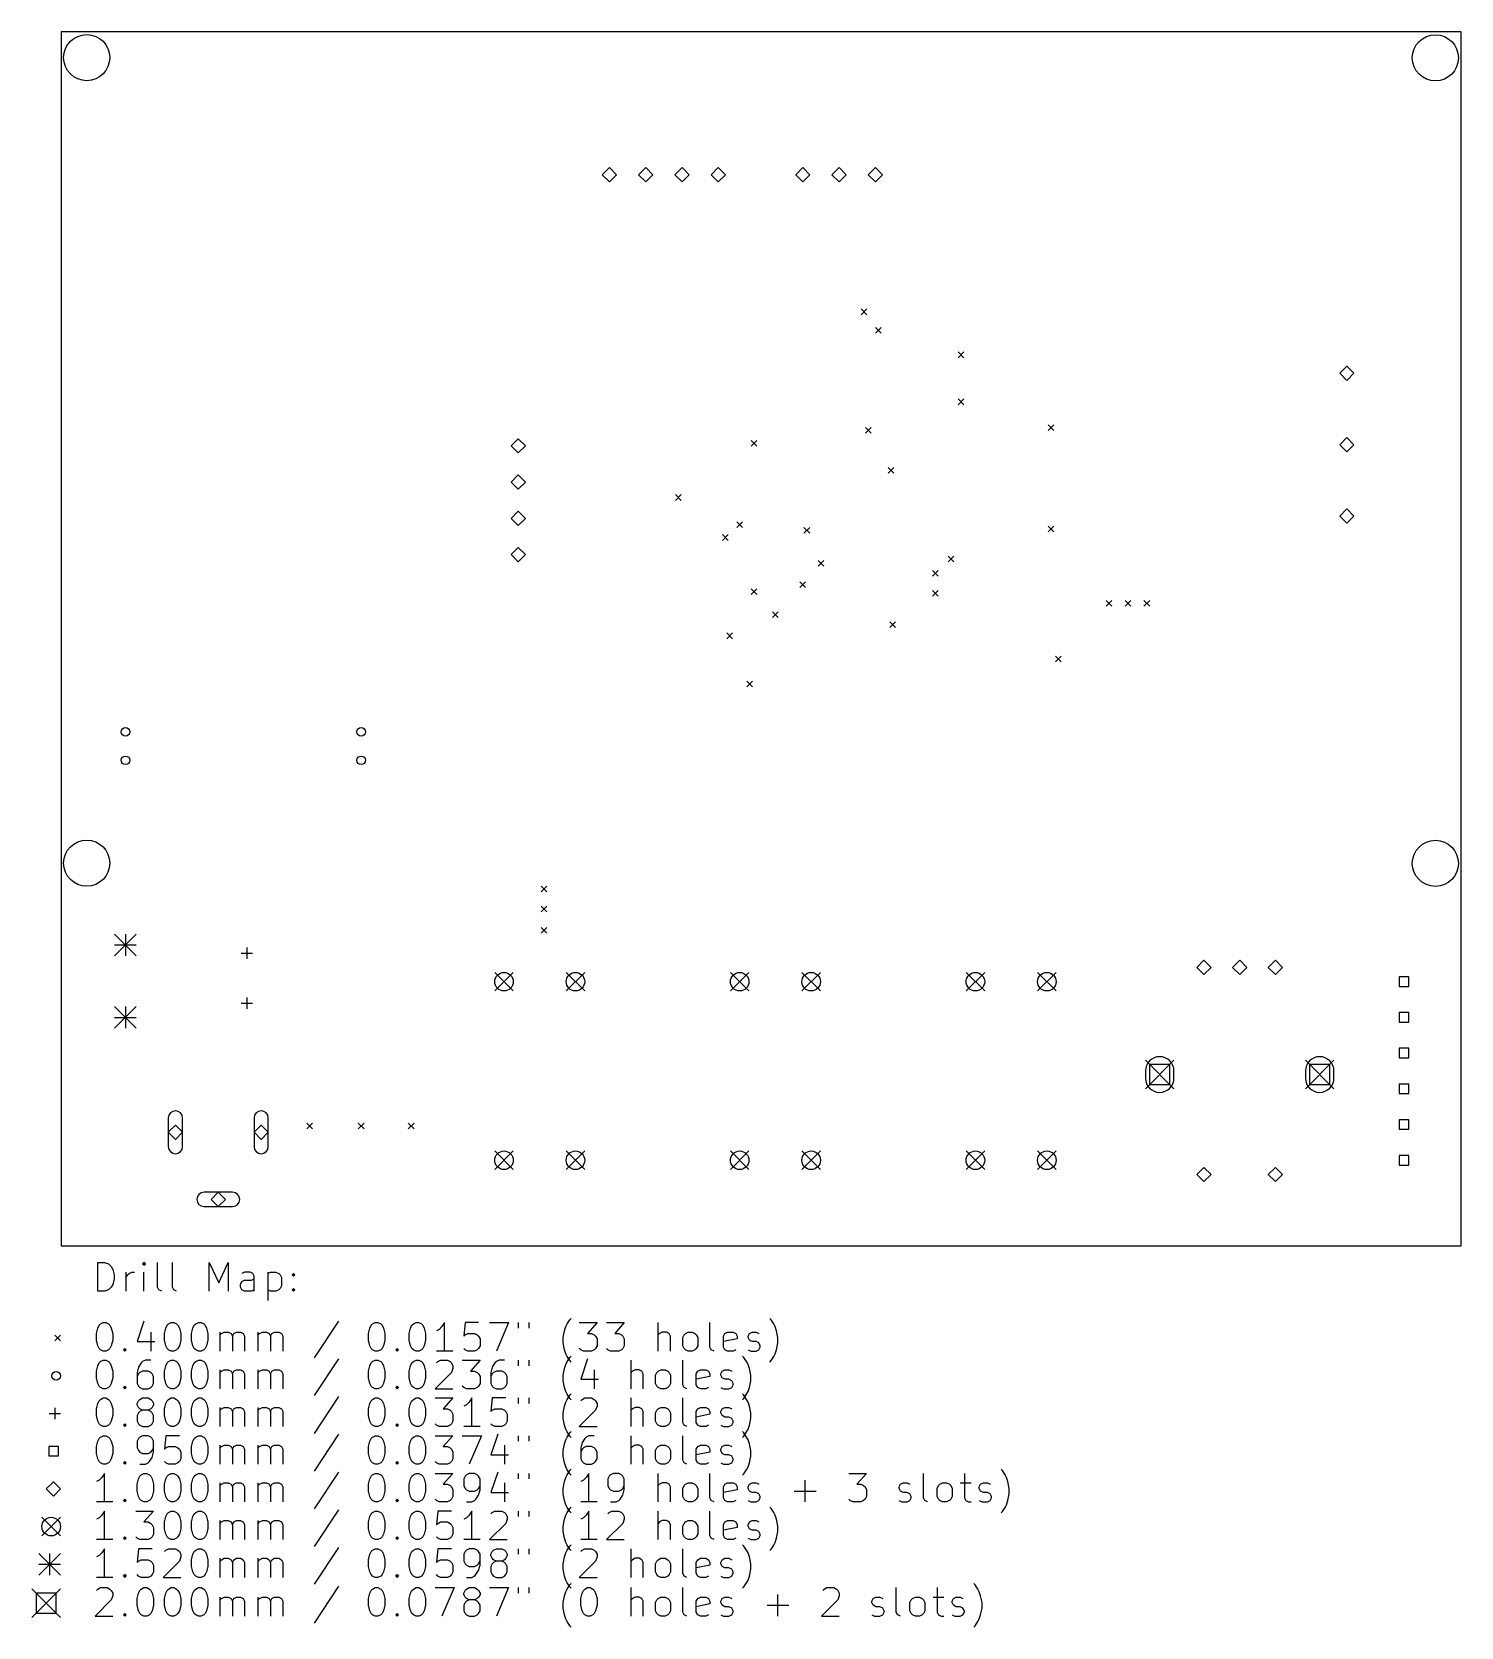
# Model space of a CAD drawing. Extents: x 148 to 248, y -152 to -40.
import ezdxf

# ---------------------------------------------------------------- set-up
doc = ezdxf.new("R2010")
doc.units = 0
doc.layers.add('BLACK', color=7, linetype='CONTINUOUS')

msp = doc.modelspace()

# ---------------------------------------------------------------- linework, layer by layer
at = {"layer": 'BLACK', "linetype": 'CONTINUOUS'}
for p, q in [((248, -40), (150, -40)), ((150, -40), (150, -125)), ((248, -125), (248, -40)), ((188.38, -49.5), (187.88, -50)), ((187.88, -50), (188.38, -50.5)), ((188.88, -50), (188.38, -49.5)), ((188.38, -50.5), (188.88, -50)), ((190.92, -49.5), (190.42, -50)), ((190.42, -50), (190.92, -50.5)), ((191.42, -50), (190.92, -49.5)), ((190.92, -50.5), (191.42, -50)), ((193.46, -49.5), (192.96, -50)), ((192.96, -50), (193.46, -50.5)), ((193.96, -50), (193.46, -49.5)), ((193.46, -50.5), (193.96, -50)), ((196, -49.5), (195.5, -50)), ((195.5, -50), (196, -50.5)), ((196.5, -50), (196, -49.5)), ((196, -50.5), (196.5, -50)), ((201.92, -49.5), (201.42, -50)), ((201.42, -50), (201.92, -50.5)), ((202.42, -50), (201.92, -49.5)), ((201.92, -50.5), (202.42, -50)), ((204.46, -49.5), (203.96, -50)), ((203.96, -50), (204.46, -50.5)), ((204.96, -50), (204.46, -49.5)), ((204.46, -50.5), (204.96, -50)), ((207, -49.5), (206.5, -50)), ((206.5, -50), (207, -50.5)), ((207.5, -50), (207, -49.5)), ((207, -50.5), (207.5, -50)), ((206, -59.4), (206.4, -59.8)), ((206.4, -59.4), (206, -59.8)), ((207, -60.7), (207.4, -61.1)), ((207.4, -60.7), (207, -61.1)), ((212.8, -62.41), (213.2, -62.81)), ((213.2, -62.41), (212.8, -62.81)), ((240, -63.4), (239.5, -63.9)), ((240.5, -63.9), (240, -63.4)), ((239.5, -63.9), (240, -64.4)), ((240, -64.4), (240.5, -63.9)), ((212.8, -65.7), (213.2, -66.1)), ((213.2, -65.7), (212.8, -66.1)), ((206.3, -67.7), (206.7, -68.1)), ((206.7, -67.7), (206.3, -68.1)), ((219.1, -67.5), (219.5, -67.9)), ((219.5, -67.5), (219.1, -67.9)), ((182, -68.48), (181.5, -68.98)), ((181.5, -68.98), (182, -69.48)), ((182.5, -68.98), (182, -68.48)), ((182, -69.48), (182.5, -68.98)), ((198.3, -68.6), (198.7, -69)), ((198.7, -68.6), (198.3, -69)), ((240, -68.4), (239.5, -68.9)), ((239.5, -68.9), (240, -69.4)), ((240.5, -68.9), (240, -68.4)), ((240, -69.4), (240.5, -68.9)), ((182, -71.02), (181.5, -71.52)), ((182.5, -71.52), (182, -71.02)), ((207.9, -70.5), (208.3, -70.9)), ((208.3, -70.5), (207.9, -70.9)), ((181.5, -71.52), (182, -72.02)), ((182, -72.02), (182.5, -71.52)), ((193, -72.4), (193.4, -72.8)), ((193.4, -72.4), (193, -72.8)), ((182, -73.56), (181.5, -74.06)), ((182.5, -74.06), (182, -73.56)), ((240, -73.4), (239.5, -73.9)), ((240.5, -73.9), (240, -73.4)), ((181.5, -74.06), (182, -74.56)), ((182, -74.56), (182.5, -74.06)), ((197.3, -74.3), (197.7, -74.7)), ((197.7, -74.3), (197.3, -74.7)), ((202, -74.7), (202.4, -75.1)), ((202.4, -74.7), (202, -75.1)), ((219.1, -74.6), (219.5, -75)), ((219.5, -74.6), (219.1, -75)), ((239.5, -73.9), (240, -74.4)), ((240, -74.4), (240.5, -73.9)), ((196.3, -75.2), (196.7, -75.6)), ((196.7, -75.2), (196.3, -75.6)), ((182, -76.1), (181.5, -76.6)), ((181.5, -76.6), (182, -77.1)), ((182.5, -76.6), (182, -76.1)), ((182, -77.1), (182.5, -76.6)), ((203, -77), (203.4, -77.4)), ((203.4, -77), (203, -77.4)), ((212.1, -76.7), (212.5, -77.1)), ((212.5, -76.7), (212.1, -77.1)), ((211, -77.7), (211.4, -78.1)), ((211.4, -77.7), (211, -78.1)), ((198.3, -79), (198.7, -79.4)), ((198.7, -79), (198.3, -79.4)), ((201.7, -78.5), (202.1, -78.9)), ((202.1, -78.5), (201.7, -78.9)), ((211, -79.1), (211.4, -79.5)), ((211.4, -79.1), (211, -79.5)), ((223.144975, -79.8), (223.544975, -80.2)), ((223.544975, -79.8), (223.144975, -80.2)), ((224.472793, -79.8), (224.872793, -80.2)), ((224.872793, -79.8), (224.472793, -80.2)), ((225.8, -79.8), (226.2, -80.2)), ((226.2, -79.8), (225.8, -80.2)), ((199.8, -80.6), (200.2, -81)), ((200.2, -80.6), (199.8, -81)), ((208, -81.3), (208.4, -81.7)), ((208.4, -81.3), (208, -81.7)), ((196.6, -82.085), (197, -82.485)), ((197, -82.085), (196.6, -82.485)), ((219.6, -83.7), (220, -84.1)), ((220, -83.7), (219.6, -84.1)), ((198, -85.45), (198.4, -85.85)), ((198.4, -85.45), (198, -85.85)), ((183.6, -99.8), (184, -100.2)), ((184, -99.8), (183.6, -100.2)), ((183.6, -101.2), (184, -101.6)), ((184, -101.2), (183.6, -101.6)), ((183.6, -102.7), (184, -103.1)), ((184, -102.7), (183.6, -103.1)), ((153.74, -103.16), (155.26, -104.68)), ((155.26, -103.16), (153.74, -104.68)), ((154.5, -103.16), (154.5, -104.68)), ((153.74, -103.92), (155.26, -103.92)), ((162.6, -104.5), (163.4, -104.5)), ((163, -104.1), (163, -104.9)), ((180.35, -105.85), (181.65, -107.15)), ((181.65, -105.85), (180.35, -107.15)), ((185.35, -105.85), (186.65, -107.15)), ((186.65, -105.85), (185.35, -107.15)), ((196.85, -105.85), (198.15, -107.15)), ((198.15, -105.85), (196.85, -107.15)), ((201.85, -105.85), (203.15, -107.15)), ((203.15, -105.85), (201.85, -107.15)), ((213.35, -105.85), (214.65, -107.15)), ((214.65, -105.85), (213.35, -107.15)), ((218.35, -105.85), (219.65, -107.15)), ((219.65, -105.85), (218.35, -107.15)), ((230, -105), (229.5, -105.5)), ((229.5, -105.5), (230, -106)), ((230.5, -105.5), (230, -105)), ((230, -106), (230.5, -105.5)), ((232.5, -105), (232, -105.5)), ((232, -105.5), (232.5, -106)), ((233, -105.5), (232.5, -105)), ((232.5, -106), (233, -105.5)), ((235, -105), (234.5, -105.5)), ((234.5, -105.5), (235, -106)), ((235.5, -105.5), (235, -105)), ((235, -106), (235.5, -105.5)), ((244.335879, -106.164121), (243.664121, -106.164121)), ((243.664121, -106.164121), (243.664121, -106.835879)), ((243.664121, -106.835879), (244.335879, -106.835879)), ((244.335879, -106.835879), (244.335879, -106.164121)), ((153.74, -108.24), (155.26, -109.76)), ((155.26, -108.24), (153.74, -109.76)), ((154.5, -108.24), (154.5, -109.76)), ((162.6, -108), (163.4, -108)), ((163, -107.6), (163, -108.4)), ((153.74, -109), (155.26, -109)), ((244.335879, -108.664121), (243.664121, -108.664121)), ((243.664121, -108.664121), (243.664121, -109.335879)), ((243.664121, -109.335879), (244.335879, -109.335879)), ((244.335879, -109.335879), (244.335879, -108.664121)), ((244.335879, -111.164121), (243.664121, -111.164121)), ((243.664121, -111.164121), (243.664121, -111.835879)), ((244.335879, -111.835879), (244.335879, -111.164121)), ((225.9, -112), (227.9, -114)), ((227.9, -112), (225.9, -114)), ((225.9, -112.75), (225.9, -113.25)), ((227.607114, -112.292886), (226.192886, -112.292886)), ((226.192886, -112.292886), (226.192886, -113.707114)), ((227.607114, -113.707114), (227.607114, -112.292886)), ((227.9, -113.25), (227.9, -112.75)), ((237.1, -112), (239.1, -114)), ((239.1, -112), (237.1, -114)), ((237.1, -112.75), (237.1, -113.25)), ((238.807114, -112.292886), (237.392886, -112.292886)), ((237.392886, -112.292886), (237.392886, -113.707114)), ((238.807114, -113.707114), (238.807114, -112.292886)), ((239.1, -113.25), (239.1, -112.75)), ((243.664121, -111.835879), (244.335879, -111.835879)), ((226.192886, -113.707114), (227.607114, -113.707114)), ((237.392886, -113.707114), (238.807114, -113.707114)), ((244.335879, -113.664121), (243.664121, -113.664121)), ((243.664121, -113.664121), (243.664121, -114.335879)), ((244.335879, -114.335879), (244.335879, -113.664121)), ((243.664121, -114.335879), (244.335879, -114.335879)), ((157.5, -116.0425), (157.5, -118.0425)), ((158.5, -118.0425), (158.5, -116.0425)), ((163.5, -116.0425), (163.5, -118.0425)), ((164.5, -118.0425), (164.5, -116.0425)), ((158, -116.5425), (157.5, -117.0425)), ((157.5, -117.0425), (158, -117.5425)), ((158.5, -117.0425), (158, -116.5425)), ((158, -117.5425), (158.5, -117.0425)), ((164, -116.5425), (163.5, -117.0425)), ((163.5, -117.0425), (164, -117.5425)), ((164.5, -117.0425), (164, -116.5425)), ((164, -117.5425), (164.5, -117.0425)), ((167.2, -116.4), (167.6, -116.8)), ((167.6, -116.4), (167.2, -116.8)), ((170.8, -116.4), (171.2, -116.8)), ((171.2, -116.4), (170.8, -116.8)), ((174.3, -116.4), (174.7, -116.8)), ((174.7, -116.4), (174.3, -116.8)), ((244.335879, -116.164121), (243.664121, -116.164121)), ((243.664121, -116.164121), (243.664121, -116.835879)), ((243.664121, -116.835879), (244.335879, -116.835879)), ((244.335879, -116.835879), (244.335879, -116.164121)), ((180.35, -118.35), (181.65, -119.65)), ((181.65, -118.35), (180.35, -119.65)), ((185.35, -118.35), (186.65, -119.65)), ((186.65, -118.35), (185.35, -119.65)), ((196.85, -118.35), (198.15, -119.65)), ((198.15, -118.35), (196.85, -119.65)), ((201.85, -118.35), (203.15, -119.65)), ((203.15, -118.35), (201.85, -119.65)), ((213.35, -118.35), (214.65, -119.65)), ((214.65, -118.35), (213.35, -119.65)), ((218.35, -118.35), (219.65, -119.65)), ((219.65, -118.35), (218.35, -119.65)), ((230, -119.5), (229.5, -120)), ((230.5, -120), (230, -119.5)), ((235, -119.5), (234.5, -120)), ((235.5, -120), (235, -119.5)), ((244.335879, -118.664121), (243.664121, -118.664121)), ((243.664121, -118.664121), (243.664121, -119.335879)), ((243.664121, -119.335879), (244.335879, -119.335879)), ((244.335879, -119.335879), (244.335879, -118.664121)), ((229.5, -120), (230, -120.5)), ((230, -120.5), (230.5, -120)), ((234.5, -120), (235, -120.5)), ((235, -120.5), (235.5, -120)), ((162, -121.2425), (160, -121.2425)), ((161, -121.2425), (160.5, -121.7425)), ((161.5, -121.7425), (161, -121.2425)), ((160, -122.2425), (162, -122.2425)), ((160.5, -121.7425), (161, -122.2425)), ((161, -122.2425), (161.5, -121.7425)), ((150, -125), (248, -125)), ((152.557768, -128.164838), (152.557768, -126.164838)), ((152.557768, -126.164838), (153.033958, -126.164838)), ((153.033958, -126.164838), (153.319673, -126.260076)), ((155.795863, -126.164838), (155.700625, -126.260076)), ((155.891101, -126.260076), (155.795863, -126.164838)), ((155.795863, -126.164838), (155.795863, -126.355314)), ((156.748244, -127.879123), (156.748244, -126.164838)), ((157.795863, -127.879123), (157.795863, -126.164838)), ((160.367292, -128.164838), (160.367292, -126.164838)), ((160.367292, -126.164838), (161.033959, -127.593409)), ((161.033959, -127.593409), (161.700625, -126.164838)), ((161.700625, -126.164838), (161.700625, -128.164838)), ((153.319673, -126.260076), (153.510149, -126.450552)), ((153.510149, -126.450552), (153.605387, -126.641028)), ((153.605387, -126.641028), (153.700625, -127.02198)), ((153.700625, -127.307695), (153.605387, -127.688647)), ((153.700625, -127.02198), (153.700625, -127.307695)), ((154.557768, -128.164838), (154.557768, -126.831504)), ((154.557768, -127.212457), (154.653006, -127.02198)), ((154.653006, -127.02198), (154.748244, -126.926742)), ((154.748244, -126.926742), (154.93872, -126.831504)), ((154.93872, -126.831504), (155.129197, -126.831504)), ((155.700625, -126.260076), (155.795863, -126.355314)), ((155.795863, -126.355314), (155.891101, -126.260076)), ((155.795863, -128.164838), (155.795863, -126.831504)), ((162.843482, -126.831504), (162.653006, -126.926742)), ((163.224435, -126.831504), (162.843482, -126.831504)), ((163.414911, -126.926742), (163.224435, -126.831504)), ((163.319673, -127.402933), (163.510149, -127.307695)), ((163.510149, -127.117219), (163.414911, -126.926742)), ((163.510149, -128.164838), (163.510149, -127.117219)), ((164.46253, -126.831504), (164.46253, -128.831504)), ((164.46253, -126.926742), (164.653006, -126.831504)), ((164.653006, -126.831504), (165.033959, -126.831504)), ((165.033959, -126.831504), (165.224435, -126.926742)), ((165.224435, -126.926742), (165.319673, -127.02198)), ((165.319673, -127.02198), (165.414911, -127.212457)), ((165.414911, -127.212457), (165.414911, -127.783885)), ((166.176816, -127.02198), (166.272054, -126.926742)), ((166.272054, -127.117219), (166.176816, -127.02198)), ((166.272054, -126.926742), (166.367292, -127.02198)), ((166.272054, -126.926742), (166.272054, -127.117219)), ((166.367292, -127.02198), (166.272054, -127.117219)), ((153.033958, -128.164838), (152.557768, -128.164838)), ((153.319673, -128.0696), (153.033958, -128.164838)), ((153.510149, -127.879123), (153.319673, -128.0696)), ((153.605387, -127.688647), (153.510149, -127.879123)), ((156.843482, -128.0696), (156.748244, -127.879123)), ((157.033958, -128.164838), (156.843482, -128.0696)), ((157.891101, -128.0696), (157.795863, -127.879123)), ((158.081577, -128.164838), (157.891101, -128.0696)), ((162.557768, -127.688647), (162.653006, -127.498171)), ((162.557768, -127.879123), (162.557768, -127.688647)), ((162.653006, -128.0696), (162.557768, -127.879123)), ((162.653006, -127.498171), (162.843482, -127.402933)), ((162.843482, -128.164838), (162.653006, -128.0696)), ((162.843482, -127.402933), (163.319673, -127.402933)), ((163.319673, -128.164838), (162.843482, -128.164838)), ((163.510149, -128.0696), (163.319673, -128.164838)), ((164.653006, -128.164838), (164.46253, -128.0696)), ((165.033959, -128.164838), (164.653006, -128.164838)), ((165.224435, -128.0696), (165.033959, -128.164838)), ((165.319673, -127.974361), (165.224435, -128.0696)), ((165.414911, -127.783885), (165.319673, -127.974361)), ((166.176816, -128.0696), (166.272054, -127.974361)), ((166.272054, -128.164838), (166.176816, -128.0696)), ((166.272054, -127.974361), (166.367292, -128.0696)), ((166.272054, -127.974361), (166.272054, -128.164838)), ((166.367292, -128.0696), (166.272054, -128.164838)), ((152.557768, -130.74579), (152.653006, -130.555314)), ((152.653006, -130.555314), (152.748244, -130.460076)), ((152.748244, -130.460076), (152.93872, -130.364838)), ((152.93872, -130.364838), (153.129197, -130.364838)), ((153.129197, -130.364838), (153.319673, -130.460076)), ((153.319673, -130.460076), (153.414911, -130.555314)), ((153.414911, -130.555314), (153.510149, -130.74579)), ((155.795863, -130.2696), (155.319673, -131.698171)), ((157.319673, -130.74579), (157.414911, -130.555314)), ((157.414911, -130.555314), (157.510149, -130.460076)), ((157.510149, -130.460076), (157.700625, -130.364838)), ((157.700625, -130.364838), (157.891102, -130.364838)), ((157.891102, -130.364838), (158.081578, -130.460076)), ((158.081578, -130.460076), (158.176816, -130.555314)), ((158.176816, -130.555314), (158.272054, -130.74579)), ((159.224435, -130.74579), (159.319673, -130.555314)), ((159.319673, -130.555314), (159.414911, -130.460076)), ((159.414911, -130.460076), (159.605387, -130.364838)), ((159.605387, -130.364838), (159.795864, -130.364838)), ((159.795864, -130.364838), (159.98634, -130.460076)), ((159.98634, -130.460076), (160.081578, -130.555314)), ((160.081578, -130.555314), (160.176816, -130.74579)), ((169.414912, -130.2696), (167.700627, -132.841028)), ((171.605389, -130.74579), (171.700627, -130.555314)), ((171.700627, -130.555314), (171.795865, -130.460076)), ((171.795865, -130.460076), (171.986341, -130.364838)), ((171.986341, -130.364838), (172.176818, -130.364838)), ((172.176818, -130.364838), (172.367294, -130.460076)), ((172.367294, -130.460076), (172.462532, -130.555314)), ((172.462532, -130.555314), (172.55777, -130.74579)), ((174.462532, -130.74579), (174.55777, -130.555314)), ((174.55777, -130.555314), (174.653008, -130.460076)), ((174.653008, -130.460076), (174.843484, -130.364838)), ((174.843484, -130.364838), (175.033961, -130.364838)), ((175.033961, -130.364838), (175.224437, -130.460076)), ((175.224437, -130.460076), (175.319675, -130.555314)), ((175.319675, -130.555314), (175.414913, -130.74579)), ((176.653008, -130.650552), (176.462532, -130.841028)), ((176.843484, -130.364838), (176.653008, -130.650552)), ((176.843484, -132.364838), (176.843484, -130.364838)), ((178.272056, -130.364838), (178.176818, -131.317219)), ((179.224437, -130.364838), (178.272056, -130.364838)), ((179.986342, -130.364838), (181.319675, -130.364838)), ((181.319675, -130.364838), (180.462532, -132.364838)), ((181.986342, -130.364838), (181.986342, -130.74579)), ((182.748247, -130.364838), (182.748247, -130.74579)), ((185.224438, -130.936266), (185.319676, -130.650552)), ((185.319676, -130.650552), (185.414914, -130.460076)), ((185.414914, -130.460076), (185.60539, -130.174361)), ((185.60539, -130.174361), (185.700629, -130.079123)), ((186.272057, -130.364838), (187.510152, -130.364838)), ((187.510152, -130.364838), (186.843485, -131.126742)), ((188.176819, -130.364838), (189.414914, -130.364838)), ((189.414914, -130.364838), (188.748247, -131.126742)), ((191.795867, -132.364838), (191.795867, -130.364838)), ((195.414915, -132.079123), (195.414915, -130.364838)), ((199.70063, -130.174361), (199.605392, -130.079123)), ((199.891106, -130.460076), (199.70063, -130.174361)), ((199.986344, -130.650552), (199.891106, -130.460076)), ((200.081582, -130.936266), (199.986344, -130.650552)), ((149.55, -131.25), (149.95, -131.65)), ((149.95, -131.25), (149.55, -131.65)), ((152.46253, -131.126742), (152.557768, -130.74579)), ((152.46253, -131.602933), (152.46253, -131.126742)), ((152.557768, -131.983885), (152.46253, -131.602933)), ((153.510149, -130.74579), (153.605387, -131.126742)), ((153.605387, -131.602933), (153.510149, -131.983885)), ((153.605387, -131.126742), (153.605387, -131.602933)), ((155.319673, -131.698171), (156.557768, -131.698171)), ((156.272054, -131.031504), (156.272054, -132.364838)), ((157.224435, -131.126742), (157.319673, -130.74579)), ((157.224435, -131.602933), (157.224435, -131.126742)), ((157.319673, -131.983885), (157.224435, -131.602933)), ((158.272054, -130.74579), (158.367292, -131.126742)), ((158.367292, -131.602933), (158.272054, -131.983885)), ((158.367292, -131.126742), (158.367292, -131.602933)), ((159.129197, -131.126742), (159.224435, -130.74579)), ((159.129197, -131.602933), (159.129197, -131.126742)), ((159.224435, -131.983885), (159.129197, -131.602933)), ((160.176816, -130.74579), (160.272054, -131.126742)), ((160.272054, -131.602933), (160.176816, -131.983885)), ((160.272054, -131.126742), (160.272054, -131.602933)), ((161.129197, -132.364838), (161.129197, -131.031504)), ((161.129197, -131.22198), (161.224435, -131.126742)), ((161.224435, -131.126742), (161.414911, -131.031504)), ((161.414911, -131.031504), (161.700626, -131.031504)), ((161.700626, -131.031504), (161.891102, -131.126742)), ((161.891102, -131.126742), (161.98634, -131.317219)), ((161.98634, -131.317219), (162.081578, -131.126742)), ((161.98634, -131.317219), (161.98634, -132.364838)), ((162.081578, -131.126742), (162.272054, -131.031504)), ((162.272054, -131.031504), (162.557768, -131.031504)), ((162.557768, -131.031504), (162.748245, -131.126742)), ((162.748245, -131.126742), (162.843483, -131.317219)), ((162.843483, -131.317219), (162.843483, -132.364838)), ((163.795864, -132.364838), (163.795864, -131.031504)), ((163.795864, -131.22198), (163.891102, -131.126742)), ((163.891102, -131.126742), (164.081578, -131.031504)), ((164.081578, -131.031504), (164.367293, -131.031504)), ((164.367293, -131.031504), (164.557769, -131.126742)), ((164.557769, -131.126742), (164.653007, -131.317219)), ((164.653007, -131.317219), (164.748245, -131.126742)), ((164.653007, -131.317219), (164.653007, -132.364838)), ((164.748245, -131.126742), (164.938721, -131.031504)), ((164.938721, -131.031504), (165.224435, -131.031504)), ((165.224435, -131.031504), (165.414912, -131.126742)), ((165.414912, -131.126742), (165.51015, -131.317219)), ((165.51015, -131.317219), (165.51015, -132.364838)), ((171.510151, -131.126742), (171.605389, -130.74579)), ((171.510151, -131.602933), (171.510151, -131.126742)), ((171.605389, -131.983885), (171.510151, -131.602933)), ((172.55777, -130.74579), (172.653008, -131.126742)), ((172.653008, -131.602933), (172.55777, -131.983885)), ((172.653008, -131.126742), (172.653008, -131.602933)), ((174.367294, -131.126742), (174.462532, -130.74579)), ((174.367294, -131.602933), (174.367294, -131.126742)), ((174.462532, -131.983885), (174.367294, -131.602933)), ((175.414913, -130.74579), (175.510151, -131.126742)), ((175.510151, -131.602933), (175.414913, -131.983885)), ((175.510151, -131.126742), (175.510151, -131.602933)), ((176.462532, -130.841028), (176.272056, -130.936266)), ((178.176818, -131.317219), (178.272056, -131.22198)), ((178.272056, -131.22198), (178.462532, -131.126742)), ((178.462532, -131.126742), (178.938723, -131.126742)), ((178.938723, -131.126742), (179.129199, -131.22198)), ((179.129199, -131.22198), (179.224437, -131.317219)), ((179.224437, -131.317219), (179.319675, -131.507695)), ((179.319675, -131.507695), (179.319675, -131.983885)), ((185.1292, -131.412457), (185.224438, -130.936266)), ((185.1292, -131.793409), (185.1292, -131.412457)), ((186.843485, -131.126742), (187.1292, -131.126742)), ((187.1292, -131.126742), (187.319676, -131.22198)), ((187.319676, -131.22198), (187.414914, -131.317219)), ((187.414914, -131.317219), (187.510152, -131.507695)), ((187.510152, -131.507695), (187.510152, -131.983885)), ((188.748247, -131.126742), (189.033962, -131.126742)), ((189.033962, -131.126742), (189.224438, -131.22198)), ((189.224438, -131.22198), (189.319676, -131.317219)), ((189.319676, -131.317219), (189.414914, -131.507695)), ((189.414914, -131.507695), (189.414914, -131.983885)), ((191.891105, -131.126742), (191.795867, -131.22198)), ((192.081581, -131.031504), (191.891105, -131.126742)), ((192.367296, -131.031504), (192.081581, -131.031504)), ((192.557772, -131.126742), (192.367296, -131.031504)), ((192.65301, -131.317219), (192.557772, -131.126742)), ((192.65301, -132.364838), (192.65301, -131.317219)), ((193.510153, -131.412457), (193.605391, -131.22198)), ((193.510153, -131.983885), (193.510153, -131.412457)), ((193.605391, -131.22198), (193.700629, -131.126742)), ((193.700629, -131.126742), (193.891105, -131.031504)), ((193.891105, -131.031504), (194.17682, -131.031504)), ((194.17682, -131.031504), (194.367296, -131.126742)), ((194.367296, -131.126742), (194.462534, -131.22198)), ((194.462534, -131.22198), (194.557772, -131.412457)), ((194.557772, -131.412457), (194.557772, -131.983885)), ((196.367296, -131.317219), (196.462534, -131.126742)), ((196.367296, -132.079123), (196.367296, -131.317219)), ((197.319677, -131.507695), (196.367296, -131.698171)), ((196.462534, -131.126742), (196.65301, -131.031504)), ((196.65301, -131.031504), (197.033963, -131.031504)), ((197.033963, -131.031504), (197.224439, -131.126742)), ((197.224439, -131.126742), (197.319677, -131.317219)), ((197.319677, -131.317219), (197.319677, -131.507695)), ((198.081582, -131.317219), (198.17682, -131.126742)), ((198.081582, -131.412457), (198.081582, -131.317219)), ((198.17682, -131.602933), (198.081582, -131.412457)), ((198.17682, -131.126742), (198.367296, -131.031504)), ((198.367296, -131.698171), (198.17682, -131.602933)), ((198.367296, -131.031504), (198.65301, -131.031504)), ((198.65301, -131.698171), (198.367296, -131.698171)), ((198.65301, -131.031504), (198.843487, -131.126742)), ((198.843487, -131.793409), (198.65301, -131.698171)), ((200.17682, -131.412457), (200.081582, -130.936266)), ((200.17682, -131.793409), (200.17682, -131.412457)), ((152.653006, -132.174361), (152.557768, -131.983885)), ((152.748244, -132.2696), (152.653006, -132.174361)), ((152.93872, -132.364838), (152.748244, -132.2696)), ((153.129197, -132.364838), (152.93872, -132.364838)), ((153.319673, -132.2696), (153.129197, -132.364838)), ((153.414911, -132.174361), (153.319673, -132.2696)), ((153.510149, -131.983885), (153.414911, -132.174361)), ((154.367292, -132.2696), (154.46253, -132.174361)), ((154.46253, -132.364838), (154.367292, -132.2696)), ((154.46253, -132.174361), (154.557768, -132.2696)), ((154.46253, -132.174361), (154.46253, -132.364838)), ((154.557768, -132.2696), (154.46253, -132.364838)), ((157.414911, -132.174361), (157.319673, -131.983885)), ((157.510149, -132.2696), (157.414911, -132.174361)), ((157.700625, -132.364838), (157.510149, -132.2696)), ((157.891102, -132.364838), (157.700625, -132.364838)), ((158.081578, -132.2696), (157.891102, -132.364838)), ((158.176816, -132.174361), (158.081578, -132.2696)), ((158.272054, -131.983885), (158.176816, -132.174361)), ((159.319673, -132.174361), (159.224435, -131.983885)), ((159.414911, -132.2696), (159.319673, -132.174361)), ((159.605387, -132.364838), (159.414911, -132.2696)), ((159.795864, -132.364838), (159.605387, -132.364838)), ((159.98634, -132.2696), (159.795864, -132.364838)), ((160.081578, -132.174361), (159.98634, -132.2696)), ((160.176816, -131.983885), (160.081578, -132.174361)), ((171.700627, -132.174361), (171.605389, -131.983885)), ((171.795865, -132.2696), (171.700627, -132.174361)), ((171.986341, -132.364838), (171.795865, -132.2696)), ((172.176818, -132.364838), (171.986341, -132.364838)), ((172.367294, -132.2696), (172.176818, -132.364838)), ((172.462532, -132.174361), (172.367294, -132.2696)), ((172.55777, -131.983885), (172.462532, -132.174361)), ((173.414913, -132.2696), (173.510151, -132.174361)), ((173.510151, -132.364838), (173.414913, -132.2696)), ((173.510151, -132.174361), (173.605389, -132.2696)), ((173.510151, -132.174361), (173.510151, -132.364838)), ((173.605389, -132.2696), (173.510151, -132.364838)), ((174.55777, -132.174361), (174.462532, -131.983885)), ((174.653008, -132.2696), (174.55777, -132.174361)), ((174.843484, -132.364838), (174.653008, -132.2696)), ((175.033961, -132.364838), (174.843484, -132.364838)), ((175.224437, -132.2696), (175.033961, -132.364838)), ((175.319675, -132.174361), (175.224437, -132.2696)), ((175.414913, -131.983885), (175.319675, -132.174361)), ((177.414913, -132.364838), (176.272056, -132.364838)), ((178.272056, -132.2696), (178.176818, -132.174361)), ((178.462532, -132.364838), (178.272056, -132.2696)), ((178.938723, -132.364838), (178.462532, -132.364838)), ((179.129199, -132.2696), (178.938723, -132.364838)), ((179.224437, -132.174361), (179.129199, -132.2696)), ((179.319675, -131.983885), (179.224437, -132.174361)), ((185.224438, -132.2696), (185.1292, -131.793409)), ((185.319676, -132.555314), (185.224438, -132.2696)), ((185.414914, -132.74579), (185.319676, -132.555314)), ((185.60539, -133.031504), (185.414914, -132.74579)), ((185.414914, -133.100076), (185.60539, -132.814361)), ((185.60539, -132.814361), (185.700629, -132.719123)), ((186.367295, -132.2696), (186.272057, -132.174361)), ((186.557771, -132.364838), (186.367295, -132.2696)), ((187.1292, -132.364838), (186.557771, -132.364838)), ((187.319676, -132.2696), (187.1292, -132.364838)), ((187.414914, -132.174361), (187.319676, -132.2696)), ((187.510152, -131.983885), (187.414914, -132.174361)), ((188.272057, -132.2696), (188.176819, -132.174361)), ((188.462533, -132.364838), (188.272057, -132.2696)), ((189.033962, -132.364838), (188.462533, -132.364838)), ((189.224438, -132.2696), (189.033962, -132.364838)), ((189.319676, -132.174361), (189.224438, -132.2696)), ((189.414914, -131.983885), (189.319676, -132.174361)), ((193.605391, -132.174361), (193.510153, -131.983885)), ((193.700629, -132.2696), (193.605391, -132.174361)), ((193.891105, -132.364838), (193.700629, -132.2696)), ((194.17682, -132.364838), (193.891105, -132.364838)), ((194.367296, -132.2696), (194.17682, -132.364838)), ((194.462534, -132.174361), (194.367296, -132.2696)), ((194.557772, -131.983885), (194.462534, -132.174361)), ((195.510153, -132.2696), (195.414915, -132.079123)), ((195.700629, -132.364838), (195.510153, -132.2696)), ((196.462534, -132.2696), (196.367296, -132.079123)), ((196.65301, -132.364838), (196.462534, -132.2696)), ((197.033963, -132.364838), (196.65301, -132.364838)), ((197.224439, -132.2696), (197.033963, -132.364838)), ((197.795868, -132.814361), (197.70063, -132.719123)), ((197.986344, -133.100076), (197.795868, -132.814361)), ((198.081582, -132.2696), (198.272058, -132.364838)), ((198.272058, -132.364838), (198.65301, -132.364838)), ((198.65301, -132.364838), (198.843487, -132.2696)), ((198.938725, -131.983885), (198.843487, -131.793409)), ((198.843487, -132.2696), (198.938725, -132.079123)), ((198.938725, -132.079123), (198.938725, -131.983885)), ((199.70063, -133.031504), (199.891106, -132.74579)), ((199.891106, -132.74579), (199.986344, -132.555314)), ((199.986344, -132.555314), (200.081582, -132.2696)), ((200.081582, -132.2696), (200.17682, -131.793409)), ((152.46253, -133.766742), (152.557768, -133.38579)), ((152.46253, -134.242933), (152.46253, -133.766742)), ((152.557768, -133.38579), (152.653006, -133.195314)), ((152.653006, -133.195314), (152.748244, -133.100076)), ((152.748244, -133.100076), (152.93872, -133.004838)), ((152.93872, -133.004838), (153.129197, -133.004838)), ((153.129197, -133.004838), (153.319673, -133.100076)), ((153.319673, -133.100076), (153.414911, -133.195314)), ((153.414911, -133.195314), (153.510149, -133.38579)), ((153.510149, -133.38579), (153.605387, -133.766742)), ((153.605387, -133.766742), (153.605387, -134.242933)), ((155.414911, -133.481028), (155.319673, -133.86198)), ((155.319673, -133.86198), (155.319673, -134.623885)), ((155.414911, -133.957219), (155.319673, -134.147695)), ((155.605387, -133.195314), (155.414911, -133.481028)), ((155.510149, -133.86198), (155.414911, -133.957219)), ((155.700625, -133.766742), (155.510149, -133.86198)), ((155.700625, -133.100076), (155.605387, -133.195314)), ((155.891101, -133.004838), (155.700625, -133.100076)), ((156.081578, -133.766742), (155.700625, -133.766742)), ((156.272054, -133.004838), (155.891101, -133.004838)), ((156.272054, -133.86198), (156.081578, -133.766742)), ((156.367292, -133.957219), (156.272054, -133.86198)), ((156.46253, -134.147695), (156.367292, -133.957219)), ((157.224435, -133.766742), (157.319673, -133.38579)), ((157.224435, -134.242933), (157.224435, -133.766742)), ((157.319673, -133.38579), (157.414911, -133.195314)), ((157.414911, -133.195314), (157.510149, -133.100076)), ((157.510149, -133.100076), (157.700625, -133.004838)), ((157.700625, -133.004838), (157.891102, -133.004838)), ((157.891102, -133.004838), (158.081578, -133.100076)), ((158.081578, -133.100076), (158.176816, -133.195314)), ((158.176816, -133.195314), (158.272054, -133.38579)), ((158.272054, -133.38579), (158.367292, -133.766742)), ((158.367292, -133.766742), (158.367292, -134.242933)), ((159.129197, -133.766742), (159.224435, -133.38579)), ((159.129197, -134.242933), (159.129197, -133.766742)), ((159.224435, -133.38579), (159.319673, -133.195314)), ((159.319673, -133.195314), (159.414911, -133.100076)), ((159.414911, -133.100076), (159.605387, -133.004838)), ((159.605387, -133.004838), (159.795864, -133.004838)), ((159.795864, -133.004838), (159.98634, -133.100076)), ((159.98634, -133.100076), (160.081578, -133.195314)), ((160.081578, -133.195314), (160.176816, -133.38579)), ((160.176816, -133.38579), (160.272054, -133.766742)), ((160.272054, -133.766742), (160.272054, -134.242933)), ((161.129197, -135.004838), (161.129197, -133.671504)), ((161.129197, -133.86198), (161.224435, -133.766742)), ((161.224435, -133.766742), (161.414911, -133.671504)), ((161.414911, -133.671504), (161.700626, -133.671504)), ((161.700626, -133.671504), (161.891102, -133.766742)), ((161.891102, -133.766742), (161.98634, -133.957219)), ((161.98634, -133.957219), (162.081578, -133.766742)), ((161.98634, -133.957219), (161.98634, -135.004838)), ((162.081578, -133.766742), (162.272054, -133.671504)), ((162.272054, -133.671504), (162.557768, -133.671504)), ((162.557768, -133.671504), (162.748245, -133.766742)), ((162.748245, -133.766742), (162.843483, -133.957219)), ((162.843483, -133.957219), (162.843483, -135.004838)), ((163.795864, -135.004838), (163.795864, -133.671504)), ((163.795864, -133.86198), (163.891102, -133.766742)), ((163.891102, -133.766742), (164.081578, -133.671504)), ((164.081578, -133.671504), (164.367293, -133.671504)), ((164.367293, -133.671504), (164.557769, -133.766742)), ((164.557769, -133.766742), (164.653007, -133.957219)), ((164.653007, -133.957219), (164.748245, -133.766742)), ((164.653007, -133.957219), (164.653007, -135.004838)), ((164.748245, -133.766742), (164.938721, -133.671504)), ((164.938721, -133.671504), (165.224435, -133.671504)), ((165.224435, -133.671504), (165.414912, -133.766742)), ((165.414912, -133.766742), (165.51015, -133.957219)), ((165.51015, -133.957219), (165.51015, -135.004838)), ((169.414912, -132.9096), (167.700627, -135.481028)), ((171.510151, -133.766742), (171.605389, -133.38579)), ((171.510151, -134.242933), (171.510151, -133.766742)), ((171.605389, -133.38579), (171.700627, -133.195314)), ((171.700627, -133.195314), (171.795865, -133.100076)), ((171.795865, -133.100076), (171.986341, -133.004838)), ((171.986341, -133.004838), (172.176818, -133.004838)), ((172.176818, -133.004838), (172.367294, -133.100076)), ((172.367294, -133.100076), (172.462532, -133.195314)), ((172.462532, -133.195314), (172.55777, -133.38579)), ((172.55777, -133.38579), (172.653008, -133.766742)), ((172.653008, -133.766742), (172.653008, -134.242933)), ((174.367294, -133.766742), (174.462532, -133.38579)), ((174.367294, -134.242933), (174.367294, -133.766742)), ((174.462532, -133.38579), (174.55777, -133.195314)), ((174.55777, -133.195314), (174.653008, -133.100076)), ((174.653008, -133.100076), (174.843484, -133.004838)), ((174.843484, -133.004838), (175.033961, -133.004838)), ((175.033961, -133.004838), (175.224437, -133.100076)), ((175.224437, -133.100076), (175.319675, -133.195314)), ((175.319675, -133.195314), (175.414913, -133.38579)), ((175.414913, -133.38579), (175.510151, -133.766742)), ((175.510151, -133.766742), (175.510151, -134.242933)), ((177.319675, -133.86198), (176.176818, -135.004838)), ((176.272056, -133.195314), (176.367294, -133.100076)), ((176.367294, -133.100076), (176.55777, -133.004838)), ((176.55777, -133.004838), (177.033961, -133.004838)), ((177.033961, -133.004838), (177.224437, -133.100076)), ((177.224437, -133.100076), (177.319675, -133.195314)), ((177.319675, -133.195314), (177.414913, -133.38579)), ((177.414913, -133.576266), (177.319675, -133.86198)), ((177.414913, -133.38579), (177.414913, -133.576266)), ((178.08158, -133.004838), (179.319675, -133.004838)), ((179.319675, -133.004838), (178.653008, -133.766742)), ((178.653008, -133.766742), (178.938723, -133.766742)), ((178.938723, -133.766742), (179.129199, -133.86198)), ((179.129199, -133.86198), (179.224437, -133.957219)), ((179.224437, -133.957219), (179.319675, -134.147695)), ((180.176818, -133.481028), (180.08158, -133.86198)), ((180.08158, -133.86198), (180.08158, -134.623885)), ((180.176818, -133.957219), (180.08158, -134.147695)), ((180.367294, -133.195314), (180.176818, -133.481028)), ((180.272056, -133.86198), (180.176818, -133.957219)), ((180.462532, -133.766742), (180.272056, -133.86198)), ((180.462532, -133.100076), (180.367294, -133.195314)), ((180.653008, -133.004838), (180.462532, -133.100076)), ((180.843485, -133.766742), (180.462532, -133.766742)), ((181.033961, -133.004838), (180.653008, -133.004838)), ((181.033961, -133.86198), (180.843485, -133.766742)), ((181.129199, -133.957219), (181.033961, -133.86198)), ((181.224437, -134.147695), (181.129199, -133.957219)), ((181.986342, -133.004838), (181.986342, -133.38579)), ((182.748247, -133.004838), (182.748247, -133.38579)), ((185.1292, -134.052457), (185.224438, -133.576266)), ((185.224438, -133.576266), (185.319676, -133.290552)), ((185.319676, -133.290552), (185.414914, -133.100076)), ((185.700629, -133.126742), (185.60539, -133.031504)), ((186.843485, -132.9096), (186.367295, -134.338171)), ((187.319676, -133.671504), (187.319676, -135.004838)), ((189.891105, -135.004838), (189.891105, -133.004838)), ((189.986343, -133.766742), (189.891105, -133.86198)), ((190.176819, -133.671504), (189.986343, -133.766742)), ((190.462534, -133.671504), (190.176819, -133.671504)), ((190.65301, -133.766742), (190.462534, -133.671504)), ((190.748248, -133.957219), (190.65301, -133.766742)), ((190.748248, -135.004838), (190.748248, -133.957219)), ((191.605391, -134.052457), (191.700629, -133.86198)), ((191.700629, -133.86198), (191.795867, -133.766742)), ((191.795867, -133.766742), (191.986343, -133.671504)), ((191.986343, -133.671504), (192.272058, -133.671504)), ((192.272058, -133.671504), (192.462534, -133.766742)), ((192.462534, -133.766742), (192.557772, -133.86198)), ((192.557772, -133.86198), (192.65301, -134.052457)), ((193.510153, -134.719123), (193.510153, -133.004838)), ((194.462534, -133.957219), (194.557772, -133.766742)), ((194.462534, -134.719123), (194.462534, -133.957219)), ((194.557772, -133.766742), (194.748248, -133.671504)), ((194.748248, -133.671504), (195.129201, -133.671504)), ((195.129201, -133.671504), (195.319677, -133.766742)), ((195.319677, -133.766742), (195.414915, -133.957219)), ((195.414915, -133.957219), (195.414915, -134.147695)), ((196.17682, -133.957219), (196.272058, -133.766742)), ((196.17682, -134.052457), (196.17682, -133.957219)), ((196.272058, -133.766742), (196.462534, -133.671504)), ((196.462534, -133.671504), (196.748248, -133.671504)), ((196.748248, -133.671504), (196.938725, -133.766742)), ((198.081582, -133.290552), (197.986344, -133.100076)), ((198.17682, -133.576266), (198.081582, -133.290552)), ((198.272058, -134.052457), (198.17682, -133.576266)), ((199.605392, -133.126742), (199.70063, -133.031504)), ((152.557768, -134.623885), (152.46253, -134.242933)), ((152.653006, -134.814361), (152.557768, -134.623885)), ((152.748244, -134.9096), (152.653006, -134.814361)), ((152.93872, -135.004838), (152.748244, -134.9096)), ((153.129197, -135.004838), (152.93872, -135.004838)), ((153.319673, -134.9096), (153.129197, -135.004838)), ((153.414911, -134.814361), (153.319673, -134.9096)), ((153.510149, -134.623885), (153.414911, -134.814361)), ((153.605387, -134.242933), (153.510149, -134.623885)), ((154.367292, -134.9096), (154.46253, -134.814361)), ((154.46253, -135.004838), (154.367292, -134.9096)), ((154.46253, -134.814361), (154.557768, -134.9096)), ((154.46253, -134.814361), (154.46253, -135.004838)), ((154.557768, -134.9096), (154.46253, -135.004838)), ((155.319673, -134.623885), (155.414911, -134.814361)), ((155.414911, -134.814361), (155.510149, -134.9096)), ((155.510149, -134.9096), (155.700625, -135.004838)), ((155.700625, -135.004838), (156.081578, -135.004838)), ((156.081578, -135.004838), (156.272054, -134.9096)), ((156.272054, -134.9096), (156.367292, -134.814361)), ((156.367292, -134.814361), (156.46253, -134.623885)), ((156.46253, -134.623885), (156.46253, -134.147695)), ((157.319673, -134.623885), (157.224435, -134.242933)), ((157.414911, -134.814361), (157.319673, -134.623885)), ((157.510149, -134.9096), (157.414911, -134.814361)), ((157.700625, -135.004838), (157.510149, -134.9096)), ((157.891102, -135.004838), (157.700625, -135.004838)), ((158.081578, -134.9096), (157.891102, -135.004838)), ((158.176816, -134.814361), (158.081578, -134.9096)), ((158.272054, -134.623885), (158.176816, -134.814361)), ((158.367292, -134.242933), (158.272054, -134.623885)), ((159.224435, -134.623885), (159.129197, -134.242933)), ((159.319673, -134.814361), (159.224435, -134.623885)), ((159.414911, -134.9096), (159.319673, -134.814361)), ((159.605387, -135.004838), (159.414911, -134.9096)), ((159.795864, -135.004838), (159.605387, -135.004838)), ((159.98634, -134.9096), (159.795864, -135.004838)), ((160.081578, -134.814361), (159.98634, -134.9096)), ((160.176816, -134.623885), (160.081578, -134.814361)), ((160.272054, -134.242933), (160.176816, -134.623885)), ((171.605389, -134.623885), (171.510151, -134.242933)), ((171.700627, -134.814361), (171.605389, -134.623885)), ((171.795865, -134.9096), (171.700627, -134.814361)), ((171.986341, -135.004838), (171.795865, -134.9096)), ((172.176818, -135.004838), (171.986341, -135.004838)), ((172.367294, -134.9096), (172.176818, -135.004838)), ((172.462532, -134.814361), (172.367294, -134.9096)), ((172.55777, -134.623885), (172.462532, -134.814361)), ((172.653008, -134.242933), (172.55777, -134.623885)), ((173.414913, -134.9096), (173.510151, -134.814361)), ((173.510151, -135.004838), (173.414913, -134.9096)), ((173.510151, -134.814361), (173.605389, -134.9096)), ((173.510151, -134.814361), (173.510151, -135.004838)), ((173.605389, -134.9096), (173.510151, -135.004838)), ((174.462532, -134.623885), (174.367294, -134.242933)), ((174.55777, -134.814361), (174.462532, -134.623885)), ((174.653008, -134.9096), (174.55777, -134.814361)), ((174.843484, -135.004838), (174.653008, -134.9096)), ((175.033961, -135.004838), (174.843484, -135.004838)), ((175.224437, -134.9096), (175.033961, -135.004838)), ((175.319675, -134.814361), (175.224437, -134.9096)), ((175.414913, -134.623885), (175.319675, -134.814361)), ((175.510151, -134.242933), (175.414913, -134.623885)), ((176.176818, -135.004838), (177.414913, -135.004838)), ((178.176818, -134.9096), (178.08158, -134.814361)), ((178.367294, -135.004838), (178.176818, -134.9096)), ((178.938723, -135.004838), (178.367294, -135.004838)), ((179.129199, -134.9096), (178.938723, -135.004838)), ((179.224437, -134.814361), (179.129199, -134.9096)), ((179.319675, -134.623885), (179.224437, -134.814361)), ((179.319675, -134.147695), (179.319675, -134.623885)), ((180.08158, -134.623885), (180.176818, -134.814361)), ((180.176818, -134.814361), (180.272056, -134.9096)), ((180.272056, -134.9096), (180.462532, -135.004838)), ((180.462532, -135.004838), (180.843485, -135.004838)), ((180.843485, -135.004838), (181.033961, -134.9096)), ((181.033961, -134.9096), (181.129199, -134.814361)), ((181.129199, -134.814361), (181.224437, -134.623885)), ((181.224437, -134.623885), (181.224437, -134.147695)), ((185.1292, -134.433409), (185.1292, -134.052457)), ((185.224438, -134.9096), (185.1292, -134.433409)), ((185.319676, -135.195314), (185.224438, -134.9096)), ((186.367295, -134.338171), (187.60539, -134.338171)), ((191.605391, -134.623885), (191.605391, -134.052457)), ((191.700629, -134.814361), (191.605391, -134.623885)), ((191.795867, -134.9096), (191.700629, -134.814361)), ((191.986343, -135.004838), (191.795867, -134.9096)), ((192.272058, -135.004838), (191.986343, -135.004838)), ((192.462534, -134.9096), (192.272058, -135.004838)), ((192.557772, -134.814361), (192.462534, -134.9096)), ((192.65301, -134.623885), (192.557772, -134.814361)), ((192.65301, -134.052457), (192.65301, -134.623885)), ((193.605391, -134.9096), (193.510153, -134.719123)), ((193.795867, -135.004838), (193.605391, -134.9096)), ((195.414915, -134.147695), (194.462534, -134.338171)), ((194.557772, -134.9096), (194.462534, -134.719123)), ((194.748248, -135.004838), (194.557772, -134.9096)), ((195.129201, -135.004838), (194.748248, -135.004838)), ((195.319677, -134.9096), (195.129201, -135.004838)), ((196.272058, -134.242933), (196.17682, -134.052457)), ((196.17682, -134.9096), (196.367296, -135.004838)), ((196.462534, -134.338171), (196.272058, -134.242933)), ((196.367296, -135.004838), (196.748248, -135.004838)), ((196.748248, -134.338171), (196.462534, -134.338171)), ((196.938725, -134.433409), (196.748248, -134.338171)), ((196.748248, -135.004838), (196.938725, -134.9096)), ((197.033963, -134.623885), (196.938725, -134.433409)), ((196.938725, -134.9096), (197.033963, -134.719123)), ((197.033963, -134.719123), (197.033963, -134.623885)), ((198.081582, -135.195314), (198.17682, -134.9096)), ((198.17682, -134.9096), (198.272058, -134.433409)), ((198.272058, -134.433409), (198.272058, -134.052457)), ((152.46253, -136.406742), (152.557768, -136.02579)), ((152.557768, -136.02579), (152.653006, -135.835314)), ((152.653006, -135.835314), (152.748244, -135.740076)), ((152.748244, -135.740076), (152.93872, -135.644838)), ((152.93872, -135.644838), (153.129197, -135.644838)), ((153.129197, -135.644838), (153.319673, -135.740076)), ((153.319673, -135.740076), (153.414911, -135.835314)), ((153.414911, -135.835314), (153.510149, -136.02579)), ((153.510149, -136.02579), (153.605387, -136.406742)), ((155.319673, -136.02579), (155.414911, -135.835314)), ((155.319673, -136.121028), (155.319673, -136.02579)), ((155.414911, -136.311504), (155.319673, -136.121028)), ((155.414911, -135.835314), (155.510149, -135.740076)), ((155.510149, -135.740076), (155.700625, -135.644838)), ((155.700625, -135.644838), (156.081578, -135.644838)), ((156.081578, -135.644838), (156.272054, -135.740076)), ((156.272054, -135.740076), (156.367292, -135.835314)), ((156.367292, -135.835314), (156.46253, -136.02579)), ((156.46253, -136.121028), (156.367292, -136.311504)), ((156.46253, -136.02579), (156.46253, -136.121028)), ((157.224435, -136.406742), (157.319673, -136.02579)), ((157.319673, -136.02579), (157.414911, -135.835314)), ((157.414911, -135.835314), (157.510149, -135.740076)), ((157.510149, -135.740076), (157.700625, -135.644838)), ((157.700625, -135.644838), (157.891102, -135.644838)), ((157.891102, -135.644838), (158.081578, -135.740076)), ((158.081578, -135.740076), (158.176816, -135.835314)), ((158.176816, -135.835314), (158.272054, -136.02579)), ((158.272054, -136.02579), (158.367292, -136.406742)), ((159.129197, -136.406742), (159.224435, -136.02579)), ((159.224435, -136.02579), (159.319673, -135.835314)), ((159.319673, -135.835314), (159.414911, -135.740076)), ((159.414911, -135.740076), (159.605387, -135.644838)), ((159.605387, -135.644838), (159.795864, -135.644838)), ((159.795864, -135.644838), (159.98634, -135.740076)), ((159.98634, -135.740076), (160.081578, -135.835314)), ((160.081578, -135.835314), (160.176816, -136.02579)), ((160.176816, -136.02579), (160.272054, -136.406742)), ((169.414912, -135.5496), (167.700627, -138.121028)), ((171.510151, -136.406742), (171.605389, -136.02579)), ((171.605389, -136.02579), (171.700627, -135.835314)), ((171.700627, -135.835314), (171.795865, -135.740076)), ((171.795865, -135.740076), (171.986341, -135.644838)), ((171.986341, -135.644838), (172.176818, -135.644838)), ((172.176818, -135.644838), (172.367294, -135.740076)), ((172.367294, -135.740076), (172.462532, -135.835314)), ((172.462532, -135.835314), (172.55777, -136.02579)), ((172.55777, -136.02579), (172.653008, -136.406742)), ((174.367294, -136.406742), (174.462532, -136.02579)), ((174.462532, -136.02579), (174.55777, -135.835314)), ((174.55777, -135.835314), (174.653008, -135.740076)), ((174.653008, -135.740076), (174.843484, -135.644838)), ((174.843484, -135.644838), (175.033961, -135.644838)), ((175.033961, -135.644838), (175.224437, -135.740076)), ((175.224437, -135.740076), (175.319675, -135.835314)), ((175.319675, -135.835314), (175.414913, -136.02579)), ((175.414913, -136.02579), (175.510151, -136.406742)), ((176.176818, -135.644838), (177.414913, -135.644838)), ((177.414913, -135.644838), (176.748246, -136.406742)), ((178.367294, -136.121028), (178.176818, -136.216266)), ((178.55777, -135.930552), (178.367294, -136.121028)), ((178.748246, -135.644838), (178.55777, -135.930552)), ((178.748246, -137.644838), (178.748246, -135.644838)), ((180.176818, -135.644838), (180.08158, -136.597219)), ((181.129199, -135.644838), (180.176818, -135.644838)), ((181.986342, -135.644838), (181.986342, -136.02579)), ((182.748247, -135.644838), (182.748247, -136.02579)), ((185.1292, -136.692457), (185.224438, -136.216266)), ((185.224438, -136.216266), (185.319676, -135.930552)), ((185.414914, -135.38579), (185.319676, -135.195314)), ((185.319676, -135.930552), (185.414914, -135.740076)), ((185.60539, -135.671504), (185.414914, -135.38579)), ((185.414914, -135.740076), (185.60539, -135.454361)), ((185.60539, -135.454361), (185.700629, -135.359123)), ((185.700629, -135.766742), (185.60539, -135.671504)), ((186.367295, -135.835314), (186.462533, -135.740076)), ((186.462533, -135.740076), (186.653009, -135.644838)), ((186.653009, -135.644838), (187.1292, -135.644838)), ((187.1292, -135.644838), (187.319676, -135.740076)), ((187.319676, -135.740076), (187.414914, -135.835314)), ((187.414914, -135.835314), (187.510152, -136.02579)), ((187.510152, -136.216266), (187.414914, -136.50198)), ((187.510152, -136.02579), (187.510152, -136.216266)), ((189.891105, -137.644838), (189.891105, -135.644838)), ((193.510153, -137.359123), (193.510153, -135.644838)), ((197.795868, -135.454361), (197.70063, -135.359123)), ((197.70063, -135.766742), (197.795868, -135.671504)), ((197.795868, -135.671504), (197.986344, -135.38579)), ((197.986344, -135.740076), (197.795868, -135.454361)), ((197.986344, -135.38579), (198.081582, -135.195314)), ((198.081582, -135.930552), (197.986344, -135.740076)), ((198.17682, -136.216266), (198.081582, -135.930552)), ((198.272058, -136.692457), (198.17682, -136.216266)), ((149.15, -136.73), (149.95, -136.73)), ((149.55, -136.33), (149.55, -137.13)), ((152.46253, -136.882933), (152.46253, -136.406742)), ((152.557768, -137.263885), (152.46253, -136.882933)), ((152.653006, -137.454361), (152.557768, -137.263885)), ((153.510149, -137.263885), (153.414911, -137.454361)), ((153.605387, -136.882933), (153.510149, -137.263885)), ((153.605387, -136.406742), (153.605387, -136.882933)), ((155.414911, -136.692457), (155.319673, -136.882933)), ((155.319673, -136.882933), (155.319673, -137.263885)), ((155.319673, -137.263885), (155.414911, -137.454361)), ((155.510149, -136.406742), (155.414911, -136.311504)), ((155.510149, -136.597219), (155.414911, -136.692457)), ((155.700625, -136.50198), (155.510149, -136.406742)), ((155.700625, -136.50198), (155.510149, -136.597219)), ((156.081578, -136.50198), (155.700625, -136.50198)), ((156.272054, -136.406742), (156.081578, -136.50198)), ((156.272054, -136.597219), (156.081578, -136.50198)), ((156.367292, -136.311504), (156.272054, -136.406742)), ((156.367292, -136.692457), (156.272054, -136.597219)), ((156.46253, -136.882933), (156.367292, -136.692457)), ((156.367292, -137.454361), (156.46253, -137.263885)), ((156.46253, -137.263885), (156.46253, -136.882933)), ((157.224435, -136.882933), (157.224435, -136.406742)), ((157.319673, -137.263885), (157.224435, -136.882933)), ((157.414911, -137.454361), (157.319673, -137.263885)), ((158.272054, -137.263885), (158.176816, -137.454361)), ((158.367292, -136.882933), (158.272054, -137.263885)), ((158.367292, -136.406742), (158.367292, -136.882933)), ((159.129197, -136.882933), (159.129197, -136.406742)), ((159.224435, -137.263885), (159.129197, -136.882933)), ((159.319673, -137.454361), (159.224435, -137.263885)), ((160.176816, -137.263885), (160.081578, -137.454361)), ((160.272054, -136.882933), (160.176816, -137.263885)), ((160.272054, -136.406742), (160.272054, -136.882933)), ((161.129197, -137.644838), (161.129197, -136.311504)), ((161.129197, -136.50198), (161.224435, -136.406742)), ((161.224435, -136.406742), (161.414911, -136.311504)), ((161.414911, -136.311504), (161.700626, -136.311504)), ((161.700626, -136.311504), (161.891102, -136.406742)), ((161.891102, -136.406742), (161.98634, -136.597219)), ((161.98634, -136.597219), (162.081578, -136.406742)), ((161.98634, -136.597219), (161.98634, -137.644838)), ((162.081578, -136.406742), (162.272054, -136.311504)), ((162.272054, -136.311504), (162.557768, -136.311504)), ((162.557768, -136.311504), (162.748245, -136.406742)), ((162.748245, -136.406742), (162.843483, -136.597219)), ((162.843483, -136.597219), (162.843483, -137.644838)), ((163.795864, -137.644838), (163.795864, -136.311504)), ((163.795864, -136.50198), (163.891102, -136.406742)), ((163.891102, -136.406742), (164.081578, -136.311504)), ((164.081578, -136.311504), (164.367293, -136.311504)), ((164.367293, -136.311504), (164.557769, -136.406742)), ((164.557769, -136.406742), (164.653007, -136.597219)), ((164.653007, -136.597219), (164.748245, -136.406742)), ((164.653007, -136.597219), (164.653007, -137.644838)), ((164.748245, -136.406742), (164.938721, -136.311504)), ((164.938721, -136.311504), (165.224435, -136.311504)), ((165.224435, -136.311504), (165.414912, -136.406742)), ((165.414912, -136.406742), (165.51015, -136.597219)), ((165.51015, -136.597219), (165.51015, -137.644838)), ((171.510151, -136.882933), (171.510151, -136.406742)), ((171.605389, -137.263885), (171.510151, -136.882933)), ((171.700627, -137.454361), (171.605389, -137.263885)), ((172.55777, -137.263885), (172.462532, -137.454361)), ((172.653008, -136.882933), (172.55777, -137.263885)), ((172.653008, -136.406742), (172.653008, -136.882933)), ((174.367294, -136.882933), (174.367294, -136.406742)), ((174.462532, -137.263885), (174.367294, -136.882933)), ((174.55777, -137.454361), (174.462532, -137.263885)), ((175.414913, -137.263885), (175.319675, -137.454361)), ((175.510151, -136.882933), (175.414913, -137.263885)), ((175.510151, -136.406742), (175.510151, -136.882933)), ((176.748246, -136.406742), (177.033961, -136.406742)), ((177.033961, -136.406742), (177.224437, -136.50198)), ((177.224437, -136.50198), (177.319675, -136.597219)), ((177.319675, -136.597219), (177.414913, -136.787695)), ((177.414913, -137.263885), (177.319675, -137.454361)), ((177.414913, -136.787695), (177.414913, -137.263885)), ((180.08158, -136.597219), (180.176818, -136.50198)), ((180.176818, -136.50198), (180.367294, -136.406742)), ((180.367294, -136.406742), (180.843485, -136.406742)), ((180.843485, -136.406742), (181.033961, -136.50198)), ((181.033961, -136.50198), (181.129199, -136.597219)), ((181.129199, -136.597219), (181.224437, -136.787695)), ((181.224437, -137.263885), (181.129199, -137.454361)), ((181.224437, -136.787695), (181.224437, -137.263885)), ((185.1292, -137.073409), (185.1292, -136.692457)), ((185.224438, -137.5496), (185.1292, -137.073409)), ((187.414914, -136.50198), (186.272057, -137.644838)), ((189.986343, -136.406742), (189.891105, -136.50198)), ((190.176819, -136.311504), (189.986343, -136.406742)), ((190.462534, -136.311504), (190.176819, -136.311504)), ((190.65301, -136.406742), (190.462534, -136.311504)), ((190.748248, -136.597219), (190.65301, -136.406742)), ((190.748248, -137.644838), (190.748248, -136.597219)), ((191.605391, -136.692457), (191.700629, -136.50198)), ((191.605391, -137.263885), (191.605391, -136.692457)), ((191.700629, -137.454361), (191.605391, -137.263885)), ((191.700629, -136.50198), (191.795867, -136.406742)), ((191.795867, -136.406742), (191.986343, -136.311504)), ((191.986343, -136.311504), (192.272058, -136.311504)), ((192.272058, -136.311504), (192.462534, -136.406742)), ((192.462534, -136.406742), (192.557772, -136.50198)), ((192.557772, -136.50198), (192.65301, -136.692457)), ((192.65301, -137.263885), (192.557772, -137.454361)), ((192.65301, -136.692457), (192.65301, -137.263885)), ((193.605391, -137.5496), (193.510153, -137.359123)), ((194.462534, -136.597219), (194.557772, -136.406742)), ((194.462534, -137.359123), (194.462534, -136.597219)), ((195.414915, -136.787695), (194.462534, -136.978171)), ((194.557772, -137.5496), (194.462534, -137.359123)), ((194.557772, -136.406742), (194.748248, -136.311504)), ((194.748248, -136.311504), (195.129201, -136.311504)), ((195.129201, -136.311504), (195.319677, -136.406742)), ((195.319677, -136.406742), (195.414915, -136.597219)), ((195.414915, -136.597219), (195.414915, -136.787695)), ((196.17682, -136.597219), (196.272058, -136.406742)), ((196.17682, -136.692457), (196.17682, -136.597219)), ((196.272058, -136.882933), (196.17682, -136.692457)), ((196.272058, -136.406742), (196.462534, -136.311504)), ((196.462534, -136.978171), (196.272058, -136.882933)), ((196.462534, -136.311504), (196.748248, -136.311504)), ((196.748248, -136.978171), (196.462534, -136.978171)), ((196.748248, -136.311504), (196.938725, -136.406742)), ((196.938725, -137.073409), (196.748248, -136.978171)), ((197.033963, -137.263885), (196.938725, -137.073409)), ((196.938725, -137.5496), (197.033963, -137.359123)), ((197.033963, -137.359123), (197.033963, -137.263885)), ((198.17682, -137.5496), (198.272058, -137.073409)), ((198.272058, -137.073409), (198.272058, -136.692457)), ((152.557768, -138.66579), (152.653006, -138.475314)), ((152.748244, -137.5496), (152.653006, -137.454361)), ((152.653006, -138.475314), (152.748244, -138.380076)), ((152.93872, -137.644838), (152.748244, -137.5496)), ((152.748244, -138.380076), (152.93872, -138.284838)), ((153.129197, -137.644838), (152.93872, -137.644838)), ((152.93872, -138.284838), (153.129197, -138.284838)), ((153.319673, -137.5496), (153.129197, -137.644838)), ((153.129197, -138.284838), (153.319673, -138.380076)), ((153.414911, -137.454361), (153.319673, -137.5496)), ((153.319673, -138.380076), (153.414911, -138.475314)), ((153.414911, -138.475314), (153.510149, -138.66579)), ((154.367292, -137.5496), (154.46253, -137.454361)), ((154.46253, -137.644838), (154.367292, -137.5496)), ((154.46253, -137.454361), (154.557768, -137.5496)), ((154.46253, -137.454361), (154.46253, -137.644838)), ((154.557768, -137.5496), (154.46253, -137.644838)), ((155.414911, -138.475314), (155.319673, -138.66579)), ((155.414911, -137.454361), (155.510149, -137.5496)), ((155.510149, -138.380076), (155.414911, -138.475314)), ((155.510149, -137.5496), (155.700625, -137.644838)), ((155.700625, -138.284838), (155.510149, -138.380076)), ((155.700625, -137.644838), (156.081578, -137.644838)), ((156.081578, -138.284838), (155.700625, -138.284838)), ((156.081578, -137.644838), (156.272054, -137.5496)), ((156.272054, -138.380076), (156.081578, -138.284838)), ((156.272054, -137.5496), (156.367292, -137.454361)), ((156.367292, -138.475314), (156.272054, -138.380076)), ((156.46253, -138.66579), (156.367292, -138.475314)), ((157.319673, -138.284838), (157.224435, -139.237219)), ((158.272054, -138.284838), (157.319673, -138.284838)), ((157.510149, -137.5496), (157.414911, -137.454361)), ((157.700625, -137.644838), (157.510149, -137.5496)), ((157.891102, -137.644838), (157.700625, -137.644838)), ((158.081578, -137.5496), (157.891102, -137.644838)), ((158.176816, -137.454361), (158.081578, -137.5496)), ((159.224435, -138.66579), (159.319673, -138.475314)), ((159.414911, -137.5496), (159.319673, -137.454361)), ((159.319673, -138.475314), (159.414911, -138.380076)), ((159.605387, -137.644838), (159.414911, -137.5496)), ((159.414911, -138.380076), (159.605387, -138.284838)), ((159.795864, -137.644838), (159.605387, -137.644838)), ((159.605387, -138.284838), (159.795864, -138.284838)), ((159.98634, -137.5496), (159.795864, -137.644838)), ((159.795864, -138.284838), (159.98634, -138.380076)), ((160.081578, -137.454361), (159.98634, -137.5496)), ((159.98634, -138.380076), (160.081578, -138.475314)), ((160.081578, -138.475314), (160.176816, -138.66579)), ((169.414912, -138.1896), (167.700627, -140.761028)), ((171.605389, -138.66579), (171.700627, -138.475314)), ((171.795865, -137.5496), (171.700627, -137.454361)), ((171.700627, -138.475314), (171.795865, -138.380076)), ((171.986341, -137.644838), (171.795865, -137.5496)), ((171.795865, -138.380076), (171.986341, -138.284838)), ((172.176818, -137.644838), (171.986341, -137.644838)), ((171.986341, -138.284838), (172.176818, -138.284838)), ((172.367294, -137.5496), (172.176818, -137.644838)), ((172.176818, -138.284838), (172.367294, -138.380076)), ((172.462532, -137.454361), (172.367294, -137.5496)), ((172.367294, -138.380076), (172.462532, -138.475314)), ((172.462532, -138.475314), (172.55777, -138.66579)), ((173.414913, -137.5496), (173.510151, -137.454361)), ((173.510151, -137.644838), (173.414913, -137.5496)), ((173.510151, -137.454361), (173.605389, -137.5496)), ((173.510151, -137.454361), (173.510151, -137.644838)), ((173.605389, -137.5496), (173.510151, -137.644838)), ((174.462532, -138.66579), (174.55777, -138.475314)), ((174.653008, -137.5496), (174.55777, -137.454361)), ((174.55777, -138.475314), (174.653008, -138.380076)), ((174.843484, -137.644838), (174.653008, -137.5496)), ((174.653008, -138.380076), (174.843484, -138.284838)), ((175.033961, -137.644838), (174.843484, -137.644838)), ((174.843484, -138.284838), (175.033961, -138.284838)), ((175.224437, -137.5496), (175.033961, -137.644838)), ((175.033961, -138.284838), (175.224437, -138.380076)), ((175.319675, -137.454361), (175.224437, -137.5496)), ((175.224437, -138.380076), (175.319675, -138.475314)), ((175.319675, -138.475314), (175.414913, -138.66579)), ((176.272056, -137.5496), (176.176818, -137.454361)), ((176.176818, -138.284838), (177.414913, -138.284838)), ((176.462532, -137.644838), (176.272056, -137.5496)), ((177.033961, -137.644838), (176.462532, -137.644838)), ((177.414913, -138.284838), (176.748246, -139.046742)), ((177.224437, -137.5496), (177.033961, -137.644838)), ((177.319675, -137.454361), (177.224437, -137.5496)), ((178.08158, -138.284838), (179.414913, -138.284838)), ((179.319675, -137.644838), (178.176818, -137.644838)), ((179.414913, -138.284838), (178.55777, -140.284838)), ((180.176818, -137.5496), (180.08158, -137.454361)), ((180.55777, -138.1896), (180.08158, -139.618171)), ((180.367294, -137.644838), (180.176818, -137.5496)), ((180.843485, -137.644838), (180.367294, -137.644838)), ((181.033961, -137.5496), (180.843485, -137.644838)), ((181.129199, -137.454361), (181.033961, -137.5496)), ((181.986342, -138.284838), (181.986342, -138.66579)), ((182.748247, -138.284838), (182.748247, -138.66579)), ((185.319676, -137.835314), (185.224438, -137.5496)), ((185.414914, -138.02579), (185.319676, -137.835314)), ((185.319676, -138.570552), (185.414914, -138.380076)), ((185.60539, -138.311504), (185.414914, -138.02579)), ((185.414914, -138.380076), (185.60539, -138.094361)), ((185.60539, -138.094361), (185.700629, -137.999123)), ((185.700629, -138.406742), (185.60539, -138.311504)), ((186.272057, -137.644838), (187.510152, -137.644838)), ((186.653009, -138.475314), (186.462533, -138.761028)), ((186.748247, -138.380076), (186.653009, -138.475314)), ((186.938723, -138.284838), (186.748247, -138.380076)), ((187.319676, -138.284838), (186.938723, -138.284838)), ((189.891105, -140.284838), (189.891105, -138.284838)), ((191.795867, -137.5496), (191.700629, -137.454361)), ((191.986343, -137.644838), (191.795867, -137.5496)), ((192.272058, -137.644838), (191.986343, -137.644838)), ((192.462534, -137.5496), (192.272058, -137.644838)), ((192.557772, -137.454361), (192.462534, -137.5496)), ((193.510153, -139.999123), (193.510153, -138.284838)), ((193.795867, -137.644838), (193.605391, -137.5496)), ((194.748248, -137.644838), (194.557772, -137.5496)), ((195.129201, -137.644838), (194.748248, -137.644838)), ((195.319677, -137.5496), (195.129201, -137.644838)), ((196.17682, -137.5496), (196.367296, -137.644838)), ((196.367296, -137.644838), (196.748248, -137.644838)), ((196.748248, -137.644838), (196.938725, -137.5496)), ((197.795868, -138.094361), (197.70063, -137.999123)), ((197.70063, -138.406742), (197.795868, -138.311504)), ((197.795868, -138.311504), (197.986344, -138.02579)), ((197.986344, -138.380076), (197.795868, -138.094361)), ((197.986344, -138.02579), (198.081582, -137.835314)), ((198.081582, -138.570552), (197.986344, -138.380076)), ((198.081582, -137.835314), (198.17682, -137.5496)), ((149.810879, -139.034121), (149.139121, -139.034121)), ((149.139121, -139.034121), (149.139121, -139.705879)), ((149.810879, -139.705879), (149.810879, -139.034121)), ((152.46253, -139.046742), (152.557768, -138.66579)), ((152.46253, -139.522933), (152.46253, -139.046742)), ((152.557768, -139.903885), (152.46253, -139.522933)), ((153.510149, -138.66579), (153.605387, -139.046742)), ((153.605387, -139.522933), (153.510149, -139.903885)), ((153.605387, -139.046742), (153.605387, -139.522933)), ((155.319673, -138.66579), (155.319673, -139.14198)), ((155.319673, -139.14198), (155.414911, -139.332457)), ((155.414911, -139.332457), (155.510149, -139.427695)), ((155.510149, -139.427695), (155.700625, -139.522933)), ((155.700625, -139.522933), (156.081578, -139.522933)), ((156.081578, -139.522933), (156.272054, -139.427695)), ((156.272054, -139.427695), (156.367292, -139.332457)), ((156.367292, -139.332457), (156.46253, -139.14198)), ((156.367292, -139.808647), (156.46253, -139.427695)), ((156.46253, -139.427695), (156.46253, -138.66579)), ((157.224435, -139.237219), (157.319673, -139.14198)), ((157.319673, -139.14198), (157.510149, -139.046742)), ((157.510149, -139.046742), (157.98634, -139.046742)), ((157.98634, -139.046742), (158.176816, -139.14198)), ((158.176816, -139.14198), (158.272054, -139.237219)), ((158.272054, -139.237219), (158.367292, -139.427695)), ((158.367292, -139.427695), (158.367292, -139.903885)), ((159.129197, -139.046742), (159.224435, -138.66579)), ((159.129197, -139.522933), (159.129197, -139.046742)), ((159.224435, -139.903885), (159.129197, -139.522933)), ((160.176816, -138.66579), (160.272054, -139.046742)), ((160.272054, -139.522933), (160.176816, -139.903885)), ((160.272054, -139.046742), (160.272054, -139.522933)), ((161.129197, -140.284838), (161.129197, -138.951504)), ((161.129197, -139.14198), (161.224435, -139.046742)), ((161.224435, -139.046742), (161.414911, -138.951504)), ((161.414911, -138.951504), (161.700626, -138.951504)), ((161.700626, -138.951504), (161.891102, -139.046742)), ((161.891102, -139.046742), (161.98634, -139.237219)), ((161.98634, -139.237219), (162.081578, -139.046742)), ((161.98634, -139.237219), (161.98634, -140.284838)), ((162.081578, -139.046742), (162.272054, -138.951504)), ((162.272054, -138.951504), (162.557768, -138.951504)), ((162.557768, -138.951504), (162.748245, -139.046742)), ((162.748245, -139.046742), (162.843483, -139.237219)), ((162.843483, -139.237219), (162.843483, -140.284838)), ((163.795864, -140.284838), (163.795864, -138.951504)), ((163.795864, -139.14198), (163.891102, -139.046742)), ((163.891102, -139.046742), (164.081578, -138.951504)), ((164.081578, -138.951504), (164.367293, -138.951504)), ((164.367293, -138.951504), (164.557769, -139.046742)), ((164.557769, -139.046742), (164.653007, -139.237219)), ((164.653007, -139.237219), (164.748245, -139.046742)), ((164.653007, -139.237219), (164.653007, -140.284838)), ((164.748245, -139.046742), (164.938721, -138.951504)), ((164.938721, -138.951504), (165.224435, -138.951504)), ((165.224435, -138.951504), (165.414912, -139.046742)), ((165.414912, -139.046742), (165.51015, -139.237219)), ((165.51015, -139.237219), (165.51015, -140.284838)), ((171.510151, -139.046742), (171.605389, -138.66579)), ((171.510151, -139.522933), (171.510151, -139.046742)), ((171.605389, -139.903885), (171.510151, -139.522933)), ((172.55777, -138.66579), (172.653008, -139.046742)), ((172.653008, -139.522933), (172.55777, -139.903885)), ((172.653008, -139.046742), (172.653008, -139.522933)), ((174.367294, -139.046742), (174.462532, -138.66579)), ((174.367294, -139.522933), (174.367294, -139.046742)), ((174.462532, -139.903885), (174.367294, -139.522933)), ((175.414913, -138.66579), (175.510151, -139.046742)), ((175.510151, -139.522933), (175.414913, -139.903885)), ((175.510151, -139.046742), (175.510151, -139.522933)), ((176.748246, -139.046742), (177.033961, -139.046742)), ((177.033961, -139.046742), (177.224437, -139.14198)), ((177.224437, -139.14198), (177.319675, -139.237219)), ((177.319675, -139.237219), (177.414913, -139.427695)), ((177.414913, -139.427695), (177.414913, -139.903885)), ((181.033961, -138.951504), (181.033961, -140.284838)), ((185.1292, -139.332457), (185.224438, -138.856266)), ((185.1292, -139.713409), (185.1292, -139.332457)), ((185.224438, -138.856266), (185.319676, -138.570552)), ((186.462533, -138.761028), (186.367295, -139.14198)), ((186.367295, -139.14198), (186.367295, -139.903885)), ((186.462533, -139.237219), (186.367295, -139.427695)), ((186.557771, -139.14198), (186.462533, -139.237219)), ((186.748247, -139.046742), (186.557771, -139.14198)), ((187.1292, -139.046742), (186.748247, -139.046742)), ((187.319676, -139.14198), (187.1292, -139.046742)), ((187.414914, -139.237219), (187.319676, -139.14198)), ((187.510152, -139.427695), (187.414914, -139.237219)), ((187.510152, -139.903885), (187.510152, -139.427695)), ((189.986343, -139.046742), (189.891105, -139.14198)), ((190.176819, -138.951504), (189.986343, -139.046742)), ((190.462534, -138.951504), (190.176819, -138.951504)), ((190.65301, -139.046742), (190.462534, -138.951504)), ((190.748248, -139.237219), (190.65301, -139.046742)), ((190.748248, -140.284838), (190.748248, -139.237219)), ((191.605391, -139.332457), (191.700629, -139.14198)), ((191.605391, -139.903885), (191.605391, -139.332457)), ((191.700629, -139.14198), (191.795867, -139.046742)), ((191.795867, -139.046742), (191.986343, -138.951504)), ((191.986343, -138.951504), (192.272058, -138.951504)), ((192.272058, -138.951504), (192.462534, -139.046742)), ((192.462534, -139.046742), (192.557772, -139.14198)), ((192.557772, -139.14198), (192.65301, -139.332457)), ((192.65301, -139.332457), (192.65301, -139.903885)), ((194.462534, -139.237219), (194.557772, -139.046742)), ((194.462534, -139.999123), (194.462534, -139.237219)), ((195.414915, -139.427695), (194.462534, -139.618171)), ((194.557772, -139.046742), (194.748248, -138.951504)), ((194.748248, -138.951504), (195.129201, -138.951504)), ((195.129201, -138.951504), (195.319677, -139.046742)), ((195.319677, -139.046742), (195.414915, -139.237219)), ((195.414915, -139.237219), (195.414915, -139.427695)), ((196.17682, -139.237219), (196.272058, -139.046742)), ((196.17682, -139.332457), (196.17682, -139.237219)), ((196.272058, -139.522933), (196.17682, -139.332457)), ((196.272058, -139.046742), (196.462534, -138.951504)), ((196.462534, -139.618171), (196.272058, -139.522933)), ((196.462534, -138.951504), (196.748248, -138.951504)), ((196.748248, -138.951504), (196.938725, -139.046742)), ((198.17682, -138.856266), (198.081582, -138.570552)), ((198.272058, -139.332457), (198.17682, -138.856266)), ((198.272058, -139.713409), (198.272058, -139.332457)), ((149.139121, -139.705879), (149.810879, -139.705879)), ((152.653006, -140.094361), (152.557768, -139.903885)), ((152.748244, -140.1896), (152.653006, -140.094361)), ((152.93872, -140.284838), (152.748244, -140.1896)), ((153.129197, -140.284838), (152.93872, -140.284838)), ((153.319673, -140.1896), (153.129197, -140.284838)), ((153.414911, -140.094361), (153.319673, -140.1896)), ((153.510149, -139.903885), (153.414911, -140.094361)), ((154.367292, -140.1896), (154.46253, -140.094361)), ((154.46253, -140.284838), (154.367292, -140.1896)), ((154.46253, -140.094361), (154.557768, -140.1896)), ((154.46253, -140.094361), (154.46253, -140.284838)), ((154.557768, -140.1896), (154.46253, -140.284838)), ((155.510149, -140.284838), (155.891101, -140.284838)), ((155.891101, -140.284838), (156.081578, -140.1896)), ((156.081578, -140.1896), (156.176816, -140.094361)), ((156.176816, -140.094361), (156.367292, -139.808647)), ((157.319673, -140.1896), (157.224435, -140.094361)), ((157.510149, -140.284838), (157.319673, -140.1896)), ((157.98634, -140.284838), (157.510149, -140.284838)), ((158.176816, -140.1896), (157.98634, -140.284838)), ((158.272054, -140.094361), (158.176816, -140.1896)), ((158.367292, -139.903885), (158.272054, -140.094361)), ((159.319673, -140.094361), (159.224435, -139.903885)), ((159.414911, -140.1896), (159.319673, -140.094361)), ((159.605387, -140.284838), (159.414911, -140.1896)), ((159.795864, -140.284838), (159.605387, -140.284838)), ((159.98634, -140.1896), (159.795864, -140.284838)), ((160.081578, -140.094361), (159.98634, -140.1896)), ((160.176816, -139.903885), (160.081578, -140.094361)), ((171.700627, -140.094361), (171.605389, -139.903885)), ((171.795865, -140.1896), (171.700627, -140.094361)), ((171.986341, -140.284838), (171.795865, -140.1896)), ((172.176818, -140.284838), (171.986341, -140.284838)), ((172.367294, -140.1896), (172.176818, -140.284838)), ((172.462532, -140.094361), (172.367294, -140.1896)), ((172.55777, -139.903885), (172.462532, -140.094361)), ((173.414913, -140.1896), (173.510151, -140.094361)), ((173.510151, -140.284838), (173.414913, -140.1896)), ((173.510151, -140.094361), (173.605389, -140.1896)), ((173.510151, -140.094361), (173.510151, -140.284838)), ((173.605389, -140.1896), (173.510151, -140.284838)), ((174.55777, -140.094361), (174.462532, -139.903885)), ((174.653008, -140.1896), (174.55777, -140.094361)), ((174.843484, -140.284838), (174.653008, -140.1896)), ((175.033961, -140.284838), (174.843484, -140.284838)), ((175.224437, -140.1896), (175.033961, -140.284838)), ((175.319675, -140.094361), (175.224437, -140.1896)), ((175.414913, -139.903885), (175.319675, -140.094361)), ((176.272056, -140.1896), (176.176818, -140.094361)), ((176.462532, -140.284838), (176.272056, -140.1896)), ((177.033961, -140.284838), (176.462532, -140.284838)), ((177.224437, -140.1896), (177.033961, -140.284838)), ((177.319675, -140.094361), (177.224437, -140.1896)), ((177.414913, -139.903885), (177.319675, -140.094361)), ((180.08158, -139.618171), (181.319675, -139.618171)), ((185.224438, -140.1896), (185.1292, -139.713409)), ((185.319676, -140.475314), (185.224438, -140.1896)), ((185.414914, -140.66579), (185.319676, -140.475314)), ((185.60539, -140.951504), (185.414914, -140.66579)), ((185.60539, -140.734361), (185.700629, -140.639123)), ((186.367295, -139.903885), (186.462533, -140.094361)), ((186.462533, -140.094361), (186.557771, -140.1896)), ((186.557771, -140.1896), (186.748247, -140.284838)), ((186.748247, -140.284838), (187.1292, -140.284838)), ((187.1292, -140.284838), (187.319676, -140.1896)), ((187.319676, -140.1896), (187.414914, -140.094361)), ((187.414914, -140.094361), (187.510152, -139.903885)), ((191.700629, -140.094361), (191.605391, -139.903885)), ((191.795867, -140.1896), (191.700629, -140.094361)), ((191.986343, -140.284838), (191.795867, -140.1896)), ((192.272058, -140.284838), (191.986343, -140.284838)), ((192.462534, -140.1896), (192.272058, -140.284838)), ((192.557772, -140.094361), (192.462534, -140.1896)), ((192.65301, -139.903885), (192.557772, -140.094361)), ((193.605391, -140.1896), (193.510153, -139.999123)), ((193.795867, -140.284838), (193.605391, -140.1896)), ((194.557772, -140.1896), (194.462534, -139.999123)), ((194.748248, -140.284838), (194.557772, -140.1896)), ((195.129201, -140.284838), (194.748248, -140.284838)), ((195.319677, -140.1896), (195.129201, -140.284838)), ((196.17682, -140.1896), (196.367296, -140.284838)), ((196.367296, -140.284838), (196.748248, -140.284838)), ((196.748248, -139.618171), (196.462534, -139.618171)), ((196.938725, -139.713409), (196.748248, -139.618171)), ((196.748248, -140.284838), (196.938725, -140.1896)), ((197.033963, -139.903885), (196.938725, -139.713409)), ((196.938725, -140.1896), (197.033963, -139.999123)), ((197.033963, -139.999123), (197.033963, -139.903885)), ((197.795868, -140.951504), (197.986344, -140.66579)), ((197.986344, -140.66579), (198.081582, -140.475314)), ((198.081582, -140.475314), (198.17682, -140.1896)), ((198.17682, -140.1896), (198.272058, -139.713409)), ((215.891108, -140.734361), (215.79587, -140.639123)), ((149.45, -141.51), (148.95, -142.01)), ((149.95, -142.01), (149.45, -141.51)), ((152.653006, -141.401028), (152.46253, -141.496266)), ((152.843482, -141.210552), (152.653006, -141.401028)), ((153.033958, -140.924838), (152.843482, -141.210552)), ((153.033958, -142.924838), (153.033958, -140.924838)), ((155.319673, -141.686742), (155.414911, -141.30579)), ((155.319673, -142.162933), (155.319673, -141.686742)), ((155.414911, -141.30579), (155.510149, -141.115314)), ((155.510149, -141.115314), (155.605387, -141.020076)), ((155.605387, -141.020076), (155.795863, -140.924838)), ((155.795863, -140.924838), (155.98634, -140.924838)), ((155.98634, -140.924838), (156.176816, -141.020076)), ((156.176816, -141.020076), (156.272054, -141.115314)), ((156.272054, -141.115314), (156.367292, -141.30579)), ((156.367292, -141.30579), (156.46253, -141.686742)), ((156.46253, -141.686742), (156.46253, -142.162933)), ((157.224435, -141.686742), (157.319673, -141.30579)), ((157.224435, -142.162933), (157.224435, -141.686742)), ((157.319673, -141.30579), (157.414911, -141.115314)), ((157.414911, -141.115314), (157.510149, -141.020076)), ((157.510149, -141.020076), (157.700625, -140.924838)), ((157.700625, -140.924838), (157.891102, -140.924838)), ((157.891102, -140.924838), (158.081578, -141.020076)), ((158.081578, -141.020076), (158.176816, -141.115314)), ((158.176816, -141.115314), (158.272054, -141.30579)), ((158.272054, -141.30579), (158.367292, -141.686742)), ((158.367292, -141.686742), (158.367292, -142.162933)), ((159.129197, -141.686742), (159.224435, -141.30579)), ((159.129197, -142.162933), (159.129197, -141.686742)), ((159.224435, -141.30579), (159.319673, -141.115314)), ((159.319673, -141.115314), (159.414911, -141.020076)), ((159.414911, -141.020076), (159.605387, -140.924838)), ((159.605387, -140.924838), (159.795864, -140.924838)), ((159.795864, -140.924838), (159.98634, -141.020076)), ((159.98634, -141.020076), (160.081578, -141.115314)), ((160.081578, -141.115314), (160.176816, -141.30579)), ((160.176816, -141.30579), (160.272054, -141.686742)), ((160.272054, -141.686742), (160.272054, -142.162933)), ((161.129197, -142.924838), (161.129197, -141.591504)), ((161.129197, -141.78198), (161.224435, -141.686742)), ((161.224435, -141.686742), (161.414911, -141.591504)), ((161.414911, -141.591504), (161.700626, -141.591504)), ((161.700626, -141.591504), (161.891102, -141.686742)), ((161.891102, -141.686742), (161.98634, -141.877219)), ((161.98634, -141.877219), (162.081578, -141.686742)), ((162.081578, -141.686742), (162.272054, -141.591504)), ((162.272054, -141.591504), (162.557768, -141.591504)), ((162.557768, -141.591504), (162.748245, -141.686742)), ((162.748245, -141.686742), (162.843483, -141.877219)), ((163.795864, -142.924838), (163.795864, -141.591504)), ((163.795864, -141.78198), (163.891102, -141.686742)), ((163.891102, -141.686742), (164.081578, -141.591504)), ((164.081578, -141.591504), (164.367293, -141.591504)), ((164.367293, -141.591504), (164.557769, -141.686742)), ((164.557769, -141.686742), (164.653007, -141.877219)), ((164.653007, -141.877219), (164.748245, -141.686742)), ((164.748245, -141.686742), (164.938721, -141.591504)), ((164.938721, -141.591504), (165.224435, -141.591504)), ((165.224435, -141.591504), (165.414912, -141.686742)), ((165.414912, -141.686742), (165.51015, -141.877219)), ((169.414912, -140.8296), (167.700627, -143.401028)), ((171.510151, -141.686742), (171.605389, -141.30579)), ((171.510151, -142.162933), (171.510151, -141.686742)), ((171.605389, -141.30579), (171.700627, -141.115314)), ((171.700627, -141.115314), (171.795865, -141.020076)), ((171.795865, -141.020076), (171.986341, -140.924838)), ((171.986341, -140.924838), (172.176818, -140.924838)), ((172.176818, -140.924838), (172.367294, -141.020076)), ((172.367294, -141.020076), (172.462532, -141.115314)), ((172.462532, -141.115314), (172.55777, -141.30579)), ((172.55777, -141.30579), (172.653008, -141.686742)), ((172.653008, -141.686742), (172.653008, -142.162933)), ((174.367294, -141.686742), (174.462532, -141.30579)), ((174.367294, -142.162933), (174.367294, -141.686742)), ((174.462532, -141.30579), (174.55777, -141.115314)), ((174.55777, -141.115314), (174.653008, -141.020076)), ((174.653008, -141.020076), (174.843484, -140.924838)), ((174.843484, -140.924838), (175.033961, -140.924838)), ((175.033961, -140.924838), (175.224437, -141.020076)), ((175.224437, -141.020076), (175.319675, -141.115314)), ((175.319675, -141.115314), (175.414913, -141.30579)), ((175.414913, -141.30579), (175.510151, -141.686742)), ((175.510151, -141.686742), (175.510151, -142.162933)), ((176.176818, -140.924838), (177.414913, -140.924838)), ((177.414913, -140.924838), (176.748246, -141.686742)), ((176.748246, -141.686742), (177.033961, -141.686742)), ((177.033961, -141.686742), (177.224437, -141.78198)), ((177.224437, -141.78198), (177.319675, -141.877219)), ((178.272056, -141.115314), (178.176818, -141.30579)), ((178.176818, -141.30579), (178.176818, -141.78198)), ((178.176818, -141.78198), (178.272056, -141.972457)), ((178.367294, -141.020076), (178.272056, -141.115314)), ((178.55777, -140.924838), (178.367294, -141.020076)), ((178.938723, -140.924838), (178.55777, -140.924838)), ((179.129199, -141.020076), (178.938723, -140.924838)), ((179.224437, -141.115314), (179.129199, -141.020076)), ((179.319675, -141.30579), (179.224437, -141.115314)), ((179.224437, -141.972457), (179.319675, -141.78198)), ((179.319675, -142.067695), (179.319675, -141.30579)), ((180.55777, -140.8296), (180.08158, -142.258171)), ((181.033961, -141.591504), (181.033961, -142.924838)), ((181.986342, -140.924838), (181.986342, -141.30579)), ((182.748247, -140.924838), (182.748247, -141.30579)), ((185.1292, -141.972457), (185.224438, -141.496266)), ((185.224438, -141.496266), (185.319676, -141.210552)), ((185.319676, -141.210552), (185.414914, -141.020076)), ((185.414914, -141.020076), (185.60539, -140.734361)), ((185.700629, -141.046742), (185.60539, -140.951504)), ((186.557771, -141.401028), (186.367295, -141.496266)), ((186.748247, -141.210552), (186.557771, -141.401028)), ((186.938723, -140.924838), (186.748247, -141.210552)), ((186.938723, -142.924838), (186.938723, -140.924838)), ((188.367295, -141.115314), (188.272057, -141.30579)), ((188.272057, -141.30579), (188.272057, -141.78198)), ((188.272057, -141.78198), (188.367295, -141.972457)), ((188.462533, -141.020076), (188.367295, -141.115314)), ((188.653009, -140.924838), (188.462533, -141.020076)), ((189.033962, -140.924838), (188.653009, -140.924838)), ((189.224438, -141.020076), (189.033962, -140.924838)), ((189.319676, -141.115314), (189.224438, -141.020076)), ((189.414914, -141.30579), (189.319676, -141.115314)), ((189.319676, -141.972457), (189.414914, -141.78198)), ((189.414914, -142.067695), (189.414914, -141.30579)), ((191.795867, -142.924838), (191.795867, -140.924838)), ((191.891105, -141.686742), (191.795867, -141.78198)), ((192.081581, -141.591504), (191.891105, -141.686742)), ((192.367296, -141.591504), (192.081581, -141.591504)), ((192.557772, -141.686742), (192.367296, -141.591504)), ((192.65301, -141.877219), (192.557772, -141.686742)), ((193.510153, -141.972457), (193.605391, -141.78198)), ((193.605391, -141.78198), (193.700629, -141.686742)), ((193.700629, -141.686742), (193.891105, -141.591504)), ((193.891105, -141.591504), (194.17682, -141.591504)), ((194.17682, -141.591504), (194.367296, -141.686742)), ((194.367296, -141.686742), (194.462534, -141.78198)), ((194.462534, -141.78198), (194.557772, -141.972457)), ((195.414915, -142.639123), (195.414915, -140.924838)), ((196.367296, -141.877219), (196.462534, -141.686742)), ((196.462534, -141.686742), (196.65301, -141.591504)), ((196.65301, -141.591504), (197.033963, -141.591504)), ((197.033963, -141.591504), (197.224439, -141.686742)), ((197.224439, -141.686742), (197.319677, -141.877219)), ((197.70063, -141.046742), (197.795868, -140.951504)), ((198.081582, -141.877219), (198.17682, -141.686742)), ((198.17682, -141.686742), (198.367296, -141.591504)), ((198.367296, -141.591504), (198.65301, -141.591504)), ((198.65301, -141.591504), (198.843487, -141.686742)), ((202.081583, -142.924838), (202.081583, -141.401028)), ((205.129202, -140.924838), (206.367297, -140.924838)), ((206.367297, -140.924838), (205.70063, -141.686742)), ((205.70063, -141.686742), (205.986345, -141.686742)), ((205.986345, -141.686742), (206.176821, -141.78198)), ((206.176821, -141.78198), (206.272059, -141.877219)), ((208.653012, -141.877219), (208.74825, -141.686742)), ((208.74825, -141.686742), (208.938726, -141.591504)), ((208.938726, -141.591504), (209.22444, -141.591504)), ((209.22444, -141.591504), (209.414917, -141.686742)), ((210.367298, -142.639123), (210.367298, -140.924838)), ((211.319679, -141.972457), (211.414917, -141.78198)), ((211.414917, -141.78198), (211.510155, -141.686742)), ((211.510155, -141.686742), (211.700631, -141.591504)), ((211.700631, -141.591504), (211.986346, -141.591504)), ((211.986346, -141.591504), (212.176822, -141.686742)), ((212.176822, -141.686742), (212.27206, -141.78198)), ((212.27206, -141.78198), (212.367298, -141.972457)), ((212.938727, -141.591504), (213.700631, -141.591504)), ((213.224441, -140.924838), (213.224441, -142.639123)), ((214.27206, -141.877219), (214.367298, -141.686742)), ((214.367298, -141.686742), (214.557774, -141.591504)), ((214.557774, -141.591504), (214.843488, -141.591504)), ((214.843488, -141.591504), (215.033965, -141.686742)), ((216.081584, -141.020076), (215.891108, -140.734361)), ((216.176822, -141.210552), (216.081584, -141.020076)), ((216.27206, -141.496266), (216.176822, -141.210552)), ((216.367298, -141.972457), (216.27206, -141.496266)), ((148.95, -142.01), (149.45, -142.51)), ((149.45, -142.51), (149.95, -142.01)), ((153.605387, -142.924838), (152.46253, -142.924838)), ((154.367292, -142.8296), (154.46253, -142.734361)), ((154.46253, -142.924838), (154.367292, -142.8296)), ((154.46253, -142.734361), (154.557768, -142.8296)), ((154.46253, -142.734361), (154.46253, -142.924838)), ((154.557768, -142.8296), (154.46253, -142.924838)), ((155.414911, -142.543885), (155.319673, -142.162933)), ((155.510149, -142.734361), (155.414911, -142.543885)), ((155.605387, -142.8296), (155.510149, -142.734361)), ((155.795863, -142.924838), (155.605387, -142.8296)), ((155.98634, -142.924838), (155.795863, -142.924838)), ((156.176816, -142.8296), (155.98634, -142.924838)), ((156.272054, -142.734361), (156.176816, -142.8296)), ((156.367292, -142.543885), (156.272054, -142.734361)), ((156.46253, -142.162933), (156.367292, -142.543885)), ((157.319673, -142.543885), (157.224435, -142.162933)), ((157.414911, -142.734361), (157.319673, -142.543885)), ((157.510149, -142.8296), (157.414911, -142.734361)), ((157.700625, -142.924838), (157.510149, -142.8296)), ((157.891102, -142.924838), (157.700625, -142.924838)), ((158.081578, -142.8296), (157.891102, -142.924838)), ((158.176816, -142.734361), (158.081578, -142.8296)), ((158.272054, -142.543885), (158.176816, -142.734361)), ((158.367292, -142.162933), (158.272054, -142.543885)), ((159.224435, -142.543885), (159.129197, -142.162933)), ((159.319673, -142.734361), (159.224435, -142.543885)), ((159.414911, -142.8296), (159.319673, -142.734361)), ((159.605387, -142.924838), (159.414911, -142.8296)), ((159.795864, -142.924838), (159.605387, -142.924838)), ((159.98634, -142.8296), (159.795864, -142.924838)), ((160.081578, -142.734361), (159.98634, -142.8296)), ((160.176816, -142.543885), (160.081578, -142.734361)), ((160.272054, -142.162933), (160.176816, -142.543885)), ((161.98634, -141.877219), (161.98634, -142.924838)), ((162.843483, -141.877219), (162.843483, -142.924838)), ((164.653007, -141.877219), (164.653007, -142.924838)), ((165.51015, -141.877219), (165.51015, -142.924838)), ((171.605389, -142.543885), (171.510151, -142.162933)), ((171.700627, -142.734361), (171.605389, -142.543885)), ((171.795865, -142.8296), (171.700627, -142.734361)), ((171.986341, -142.924838), (171.795865, -142.8296)), ((172.176818, -142.924838), (171.986341, -142.924838)), ((172.367294, -142.8296), (172.176818, -142.924838)), ((172.462532, -142.734361), (172.367294, -142.8296)), ((172.55777, -142.543885), (172.462532, -142.734361)), ((172.653008, -142.162933), (172.55777, -142.543885)), ((173.414913, -142.8296), (173.510151, -142.734361)), ((173.510151, -142.924838), (173.414913, -142.8296)), ((173.510151, -142.734361), (173.605389, -142.8296)), ((173.510151, -142.734361), (173.510151, -142.924838)), ((173.605389, -142.8296), (173.510151, -142.924838)), ((174.462532, -142.543885), (174.367294, -142.162933)), ((174.55777, -142.734361), (174.462532, -142.543885)), ((174.653008, -142.8296), (174.55777, -142.734361)), ((174.843484, -142.924838), (174.653008, -142.8296)), ((175.033961, -142.924838), (174.843484, -142.924838)), ((175.224437, -142.8296), (175.033961, -142.924838)), ((175.319675, -142.734361), (175.224437, -142.8296)), ((175.414913, -142.543885), (175.319675, -142.734361)), ((175.510151, -142.162933), (175.414913, -142.543885)), ((176.272056, -142.8296), (176.176818, -142.734361)), ((176.462532, -142.924838), (176.272056, -142.8296)), ((177.033961, -142.924838), (176.462532, -142.924838)), ((177.224437, -142.8296), (177.033961, -142.924838)), ((177.319675, -142.734361), (177.224437, -142.8296)), ((177.319675, -141.877219), (177.414913, -142.067695)), ((177.414913, -142.543885), (177.319675, -142.734361)), ((177.414913, -142.067695), (177.414913, -142.543885)), ((178.272056, -141.972457), (178.367294, -142.067695)), ((178.367294, -142.067695), (178.55777, -142.162933)), ((178.367294, -142.924838), (178.748246, -142.924838)), ((178.55777, -142.162933), (178.938723, -142.162933)), ((178.748246, -142.924838), (178.938723, -142.8296)), ((178.938723, -142.162933), (179.129199, -142.067695)), ((178.938723, -142.8296), (179.033961, -142.734361)), ((179.033961, -142.734361), (179.224437, -142.448647)), ((179.129199, -142.067695), (179.224437, -141.972457)), ((179.224437, -142.448647), (179.319675, -142.067695)), ((180.08158, -142.258171), (181.319675, -142.258171)), ((185.1292, -142.353409), (185.1292, -141.972457)), ((185.224438, -142.8296), (185.1292, -142.353409)), ((185.319676, -143.115314), (185.224438, -142.8296)), ((187.510152, -142.924838), (186.367295, -142.924838)), ((188.367295, -141.972457), (188.462533, -142.067695)), ((188.462533, -142.067695), (188.653009, -142.162933)), ((188.462533, -142.924838), (188.843485, -142.924838)), ((188.653009, -142.162933), (189.033962, -142.162933)), ((188.843485, -142.924838), (189.033962, -142.8296)), ((189.033962, -142.162933), (189.224438, -142.067695)), ((189.033962, -142.8296), (189.1292, -142.734361)), ((189.1292, -142.734361), (189.319676, -142.448647)), ((189.224438, -142.067695), (189.319676, -141.972457)), ((189.319676, -142.448647), (189.414914, -142.067695)), ((192.65301, -142.924838), (192.65301, -141.877219)), ((193.510153, -142.543885), (193.510153, -141.972457)), ((193.605391, -142.734361), (193.510153, -142.543885)), ((193.700629, -142.8296), (193.605391, -142.734361)), ((193.891105, -142.924838), (193.700629, -142.8296)), ((194.17682, -142.924838), (193.891105, -142.924838)), ((194.367296, -142.8296), (194.17682, -142.924838)), ((194.462534, -142.734361), (194.367296, -142.8296)), ((194.557772, -142.543885), (194.462534, -142.734361)), ((194.557772, -141.972457), (194.557772, -142.543885)), ((195.510153, -142.8296), (195.414915, -142.639123)), ((195.700629, -142.924838), (195.510153, -142.8296)), ((196.367296, -142.639123), (196.367296, -141.877219)), ((197.319677, -142.067695), (196.367296, -142.258171)), ((196.462534, -142.8296), (196.367296, -142.639123)), ((196.65301, -142.924838), (196.462534, -142.8296)), ((197.033963, -142.924838), (196.65301, -142.924838)), ((197.224439, -142.8296), (197.033963, -142.924838)), ((197.319677, -141.877219), (197.319677, -142.067695)), ((198.081582, -141.972457), (198.081582, -141.877219)), ((198.17682, -142.162933), (198.081582, -141.972457)), ((198.081582, -142.8296), (198.272058, -142.924838)), ((198.367296, -142.258171), (198.17682, -142.162933)), ((198.272058, -142.924838), (198.65301, -142.924838)), ((198.65301, -142.258171), (198.367296, -142.258171)), ((198.843487, -142.353409), (198.65301, -142.258171)), ((198.65301, -142.924838), (198.843487, -142.8296)), ((198.938725, -142.543885), (198.843487, -142.353409)), ((198.843487, -142.8296), (198.938725, -142.639123)), ((198.938725, -142.639123), (198.938725, -142.543885)), ((201.319678, -142.162933), (202.843488, -142.162933)), ((205.22444, -142.8296), (205.129202, -142.734361)), ((205.414916, -142.924838), (205.22444, -142.8296)), ((205.986345, -142.924838), (205.414916, -142.924838)), ((206.176821, -142.8296), (205.986345, -142.924838)), ((206.272059, -142.734361), (206.176821, -142.8296)), ((206.272059, -141.877219), (206.367297, -142.067695)), ((206.367297, -142.543885), (206.272059, -142.734361)), ((206.367297, -142.067695), (206.367297, -142.543885)), ((208.653012, -141.972457), (208.653012, -141.877219)), ((208.74825, -142.162933), (208.653012, -141.972457)), ((208.653012, -142.8296), (208.843488, -142.924838)), ((208.938726, -142.258171), (208.74825, -142.162933)), ((208.843488, -142.924838), (209.22444, -142.924838)), ((209.22444, -142.258171), (208.938726, -142.258171)), ((209.414917, -142.353409), (209.22444, -142.258171)), ((209.22444, -142.924838), (209.414917, -142.8296)), ((209.510155, -142.543885), (209.414917, -142.353409)), ((209.414917, -142.8296), (209.510155, -142.639123)), ((209.510155, -142.639123), (209.510155, -142.543885)), ((210.462536, -142.8296), (210.367298, -142.639123)), ((210.653012, -142.924838), (210.462536, -142.8296)), ((211.319679, -142.543885), (211.319679, -141.972457)), ((211.414917, -142.734361), (211.319679, -142.543885)), ((211.510155, -142.8296), (211.414917, -142.734361)), ((211.700631, -142.924838), (211.510155, -142.8296)), ((211.986346, -142.924838), (211.700631, -142.924838)), ((212.176822, -142.8296), (211.986346, -142.924838)), ((212.27206, -142.734361), (212.176822, -142.8296)), ((212.367298, -142.543885), (212.27206, -142.734361)), ((212.367298, -141.972457), (212.367298, -142.543885)), ((213.224441, -142.639123), (213.319679, -142.8296)), ((213.319679, -142.8296), (213.510155, -142.924838)), ((213.510155, -142.924838), (213.700631, -142.924838)), ((214.27206, -141.972457), (214.27206, -141.877219)), ((214.367298, -142.162933), (214.27206, -141.972457)), ((214.27206, -142.8296), (214.462536, -142.924838)), ((214.557774, -142.258171), (214.367298, -142.162933)), ((214.462536, -142.924838), (214.843488, -142.924838)), ((214.843488, -142.258171), (214.557774, -142.258171)), ((215.033965, -142.353409), (214.843488, -142.258171)), ((214.843488, -142.924838), (215.033965, -142.8296)), ((215.129203, -142.543885), (215.033965, -142.353409)), ((215.033965, -142.8296), (215.129203, -142.639123)), ((215.129203, -142.639123), (215.129203, -142.543885)), ((216.176822, -143.115314), (216.27206, -142.8296)), ((216.27206, -142.8296), (216.367298, -142.353409)), ((216.367298, -142.353409), (216.367298, -141.972457)), ((148.65, -144), (149.95, -145.3)), ((149.95, -144), (148.65, -145.3)), ((152.653006, -144.041028), (152.46253, -144.136266)), ((152.843482, -143.850552), (152.653006, -144.041028)), ((153.033958, -143.564838), (152.843482, -143.850552)), ((153.033958, -145.564838), (153.033958, -143.564838)), ((155.224435, -143.564838), (156.46253, -143.564838)), ((156.46253, -143.564838), (155.795863, -144.326742)), ((157.224435, -144.326742), (157.319673, -143.94579)), ((157.319673, -143.94579), (157.414911, -143.755314)), ((157.414911, -143.755314), (157.510149, -143.660076)), ((157.510149, -143.660076), (157.700625, -143.564838)), ((157.700625, -143.564838), (157.891102, -143.564838)), ((157.891102, -143.564838), (158.081578, -143.660076)), ((158.081578, -143.660076), (158.176816, -143.755314)), ((158.176816, -143.755314), (158.272054, -143.94579)), ((158.272054, -143.94579), (158.367292, -144.326742)), ((159.129197, -144.326742), (159.224435, -143.94579)), ((159.224435, -143.94579), (159.319673, -143.755314)), ((159.319673, -143.755314), (159.414911, -143.660076)), ((159.414911, -143.660076), (159.605387, -143.564838)), ((159.605387, -143.564838), (159.795864, -143.564838)), ((159.795864, -143.564838), (159.98634, -143.660076)), ((159.98634, -143.660076), (160.081578, -143.755314)), ((160.081578, -143.755314), (160.176816, -143.94579)), ((160.176816, -143.94579), (160.272054, -144.326742)), ((169.414912, -143.4696), (167.700627, -146.041028)), ((171.510151, -144.326742), (171.605389, -143.94579)), ((171.605389, -143.94579), (171.700627, -143.755314)), ((171.700627, -143.755314), (171.795865, -143.660076)), ((171.795865, -143.660076), (171.986341, -143.564838)), ((171.986341, -143.564838), (172.176818, -143.564838)), ((172.176818, -143.564838), (172.367294, -143.660076)), ((172.367294, -143.660076), (172.462532, -143.755314)), ((172.462532, -143.755314), (172.55777, -143.94579)), ((172.55777, -143.94579), (172.653008, -144.326742)), ((174.367294, -144.326742), (174.462532, -143.94579)), ((174.462532, -143.94579), (174.55777, -143.755314)), ((174.55777, -143.755314), (174.653008, -143.660076)), ((174.653008, -143.660076), (174.843484, -143.564838)), ((174.843484, -143.564838), (175.033961, -143.564838)), ((175.033961, -143.564838), (175.224437, -143.660076)), ((175.224437, -143.660076), (175.319675, -143.755314)), ((175.319675, -143.755314), (175.414913, -143.94579)), ((175.414913, -143.94579), (175.510151, -144.326742)), ((176.367294, -143.564838), (176.272056, -144.517219)), ((177.319675, -143.564838), (176.367294, -143.564838)), ((178.367294, -144.041028), (178.176818, -144.136266)), ((178.55777, -143.850552), (178.367294, -144.041028)), ((178.748246, -143.564838), (178.55777, -143.850552)), ((178.748246, -145.564838), (178.748246, -143.564838)), ((180.08158, -143.755314), (180.176818, -143.660076)), ((180.176818, -143.660076), (180.367294, -143.564838)), ((180.367294, -143.564838), (180.843485, -143.564838)), ((180.843485, -143.564838), (181.033961, -143.660076)), ((181.033961, -143.660076), (181.129199, -143.755314)), ((181.129199, -143.755314), (181.224437, -143.94579)), ((181.224437, -143.94579), (181.224437, -144.136266)), ((181.986342, -143.564838), (181.986342, -143.94579)), ((182.748247, -143.564838), (182.748247, -143.94579)), ((185.224438, -144.136266), (185.319676, -143.850552)), ((185.414914, -143.30579), (185.319676, -143.115314)), ((185.319676, -143.850552), (185.414914, -143.660076)), ((185.60539, -143.591504), (185.414914, -143.30579)), ((185.414914, -143.660076), (185.60539, -143.374361)), ((185.60539, -143.374361), (185.700629, -143.279123)), ((185.700629, -143.686742), (185.60539, -143.591504)), ((186.557771, -144.041028), (186.367295, -144.136266)), ((186.748247, -143.850552), (186.557771, -144.041028)), ((186.938723, -143.564838), (186.748247, -143.850552)), ((186.938723, -145.564838), (186.938723, -143.564838)), ((188.272057, -143.755314), (188.367295, -143.660076)), ((188.367295, -143.660076), (188.557771, -143.564838)), ((188.557771, -143.564838), (189.033962, -143.564838)), ((189.033962, -143.564838), (189.224438, -143.660076)), ((189.224438, -143.660076), (189.319676, -143.755314)), ((189.319676, -143.755314), (189.414914, -143.94579)), ((189.414914, -143.94579), (189.414914, -144.136266)), ((191.795867, -145.564838), (191.795867, -143.564838)), ((195.414915, -145.279123), (195.414915, -143.564838)), ((199.70063, -143.374361), (199.605392, -143.279123)), ((199.891106, -143.660076), (199.70063, -143.374361)), ((199.986344, -143.850552), (199.891106, -143.660076)), ((200.081582, -144.136266), (199.986344, -143.850552)), ((215.79587, -143.686742), (215.891108, -143.591504)), ((215.891108, -143.591504), (216.081584, -143.30579)), ((216.081584, -143.30579), (216.176822, -143.115314)), ((155.795863, -144.326742), (156.081578, -144.326742)), ((156.081578, -144.326742), (156.272054, -144.42198)), ((156.272054, -144.42198), (156.367292, -144.517219)), ((156.367292, -144.517219), (156.46253, -144.707695)), ((156.46253, -145.183885), (156.367292, -145.374361)), ((156.46253, -144.707695), (156.46253, -145.183885)), ((157.224435, -144.802933), (157.224435, -144.326742)), ((157.319673, -145.183885), (157.224435, -144.802933)), ((157.414911, -145.374361), (157.319673, -145.183885)), ((158.272054, -145.183885), (158.176816, -145.374361)), ((158.367292, -144.802933), (158.272054, -145.183885)), ((158.367292, -144.326742), (158.367292, -144.802933)), ((159.129197, -144.802933), (159.129197, -144.326742)), ((159.224435, -145.183885), (159.129197, -144.802933)), ((159.319673, -145.374361), (159.224435, -145.183885)), ((160.176816, -145.183885), (160.081578, -145.374361)), ((160.272054, -144.802933), (160.176816, -145.183885)), ((160.272054, -144.326742), (160.272054, -144.802933)), ((161.129197, -145.564838), (161.129197, -144.231504)), ((161.129197, -144.42198), (161.224435, -144.326742)), ((161.224435, -144.326742), (161.414911, -144.231504)), ((161.414911, -144.231504), (161.700626, -144.231504)), ((161.700626, -144.231504), (161.891102, -144.326742)), ((161.891102, -144.326742), (161.98634, -144.517219)), ((161.98634, -144.517219), (162.081578, -144.326742)), ((161.98634, -144.517219), (161.98634, -145.564838)), ((162.081578, -144.326742), (162.272054, -144.231504)), ((162.272054, -144.231504), (162.557768, -144.231504)), ((162.557768, -144.231504), (162.748245, -144.326742)), ((162.748245, -144.326742), (162.843483, -144.517219)), ((162.843483, -144.517219), (162.843483, -145.564838)), ((163.795864, -145.564838), (163.795864, -144.231504)), ((163.795864, -144.42198), (163.891102, -144.326742)), ((163.891102, -144.326742), (164.081578, -144.231504)), ((164.081578, -144.231504), (164.367293, -144.231504)), ((164.367293, -144.231504), (164.557769, -144.326742)), ((164.557769, -144.326742), (164.653007, -144.517219)), ((164.653007, -144.517219), (164.748245, -144.326742)), ((164.653007, -144.517219), (164.653007, -145.564838)), ((164.748245, -144.326742), (164.938721, -144.231504)), ((164.938721, -144.231504), (165.224435, -144.231504)), ((165.224435, -144.231504), (165.414912, -144.326742)), ((165.414912, -144.326742), (165.51015, -144.517219)), ((165.51015, -144.517219), (165.51015, -145.564838)), ((171.510151, -144.802933), (171.510151, -144.326742)), ((171.605389, -145.183885), (171.510151, -144.802933)), ((171.700627, -145.374361), (171.605389, -145.183885)), ((172.55777, -145.183885), (172.462532, -145.374361)), ((172.653008, -144.802933), (172.55777, -145.183885)), ((172.653008, -144.326742), (172.653008, -144.802933)), ((174.367294, -144.802933), (174.367294, -144.326742)), ((174.462532, -145.183885), (174.367294, -144.802933)), ((174.55777, -145.374361), (174.462532, -145.183885)), ((175.414913, -145.183885), (175.319675, -145.374361)), ((175.510151, -144.802933), (175.414913, -145.183885)), ((175.510151, -144.326742), (175.510151, -144.802933)), ((176.272056, -144.517219), (176.367294, -144.42198)), ((176.367294, -144.42198), (176.55777, -144.326742)), ((176.55777, -144.326742), (177.033961, -144.326742)), ((177.033961, -144.326742), (177.224437, -144.42198)), ((177.224437, -144.42198), (177.319675, -144.517219)), ((177.319675, -144.517219), (177.414913, -144.707695)), ((177.414913, -145.183885), (177.319675, -145.374361)), ((177.414913, -144.707695), (177.414913, -145.183885)), ((181.129199, -144.42198), (179.986342, -145.564838)), ((181.224437, -144.136266), (181.129199, -144.42198)), ((185.1292, -144.612457), (185.224438, -144.136266)), ((185.1292, -144.993409), (185.1292, -144.612457)), ((185.224438, -145.4696), (185.1292, -144.993409)), ((189.319676, -144.42198), (188.176819, -145.564838)), ((189.414914, -144.136266), (189.319676, -144.42198)), ((191.891105, -144.326742), (191.795867, -144.42198)), ((192.081581, -144.231504), (191.891105, -144.326742)), ((192.367296, -144.231504), (192.081581, -144.231504)), ((192.557772, -144.326742), (192.367296, -144.231504)), ((192.65301, -144.517219), (192.557772, -144.326742)), ((192.65301, -145.564838), (192.65301, -144.517219)), ((193.510153, -144.612457), (193.605391, -144.42198)), ((193.510153, -145.183885), (193.510153, -144.612457)), ((193.605391, -145.374361), (193.510153, -145.183885)), ((193.605391, -144.42198), (193.700629, -144.326742)), ((193.700629, -144.326742), (193.891105, -144.231504)), ((193.891105, -144.231504), (194.17682, -144.231504)), ((194.17682, -144.231504), (194.367296, -144.326742)), ((194.367296, -144.326742), (194.462534, -144.42198)), ((194.462534, -144.42198), (194.557772, -144.612457)), ((194.557772, -145.183885), (194.462534, -145.374361)), ((194.557772, -144.612457), (194.557772, -145.183885)), ((196.367296, -144.517219), (196.462534, -144.326742)), ((196.367296, -145.279123), (196.367296, -144.517219)), ((197.319677, -144.707695), (196.367296, -144.898171)), ((196.462534, -144.326742), (196.65301, -144.231504)), ((196.65301, -144.231504), (197.033963, -144.231504)), ((197.033963, -144.231504), (197.224439, -144.326742)), ((197.224439, -144.326742), (197.319677, -144.517219)), ((197.319677, -144.517219), (197.319677, -144.707695)), ((198.081582, -144.517219), (198.17682, -144.326742)), ((198.081582, -144.612457), (198.081582, -144.517219)), ((198.17682, -144.802933), (198.081582, -144.612457)), ((198.17682, -144.326742), (198.367296, -144.231504)), ((198.367296, -144.898171), (198.17682, -144.802933)), ((198.367296, -144.231504), (198.65301, -144.231504)), ((198.65301, -144.898171), (198.367296, -144.898171)), ((198.65301, -144.231504), (198.843487, -144.326742)), ((198.843487, -144.993409), (198.65301, -144.898171)), ((198.938725, -145.183885), (198.843487, -144.993409)), ((198.938725, -145.279123), (198.938725, -145.183885)), ((200.17682, -144.612457), (200.081582, -144.136266)), ((200.081582, -145.4696), (200.17682, -144.993409)), ((200.17682, -144.993409), (200.17682, -144.612457)), ((153.605387, -145.564838), (152.46253, -145.564838)), ((153.033958, -146.204838), (152.843482, -146.490552)), ((153.033958, -148.204838), (153.033958, -146.204838)), ((154.367292, -145.4696), (154.46253, -145.374361)), ((154.46253, -145.564838), (154.367292, -145.4696)), ((154.46253, -145.374361), (154.557768, -145.4696)), ((154.46253, -145.374361), (154.46253, -145.564838)), ((154.557768, -145.4696), (154.46253, -145.564838)), ((155.319673, -145.4696), (155.224435, -145.374361)), ((155.510149, -145.564838), (155.319673, -145.4696)), ((155.414911, -146.204838), (155.319673, -147.157219)), ((156.367292, -146.204838), (155.414911, -146.204838)), ((156.081578, -145.564838), (155.510149, -145.564838)), ((156.272054, -145.4696), (156.081578, -145.564838)), ((156.367292, -145.374361), (156.272054, -145.4696)), ((157.224435, -146.395314), (157.319673, -146.300076)), ((157.319673, -146.300076), (157.510149, -146.204838)), ((157.510149, -145.4696), (157.414911, -145.374361)), ((157.700625, -145.564838), (157.510149, -145.4696)), ((157.510149, -146.204838), (157.98634, -146.204838)), ((157.891102, -145.564838), (157.700625, -145.564838)), ((158.081578, -145.4696), (157.891102, -145.564838)), ((157.98634, -146.204838), (158.176816, -146.300076)), ((158.176816, -145.374361), (158.081578, -145.4696)), ((158.176816, -146.300076), (158.272054, -146.395314)), ((159.414911, -145.4696), (159.319673, -145.374361)), ((159.319673, -146.395314), (159.414911, -146.300076)), ((159.605387, -145.564838), (159.414911, -145.4696)), ((159.414911, -146.300076), (159.605387, -146.204838)), ((159.795864, -145.564838), (159.605387, -145.564838)), ((159.605387, -146.204838), (159.795864, -146.204838)), ((159.98634, -145.4696), (159.795864, -145.564838)), ((159.795864, -146.204838), (159.98634, -146.300076)), ((160.081578, -145.374361), (159.98634, -145.4696)), ((159.98634, -146.300076), (160.081578, -146.395314)), ((169.414912, -146.1096), (167.700627, -148.681028)), ((171.795865, -145.4696), (171.700627, -145.374361)), ((171.700627, -146.395314), (171.795865, -146.300076)), ((171.986341, -145.564838), (171.795865, -145.4696)), ((171.795865, -146.300076), (171.986341, -146.204838)), ((172.176818, -145.564838), (171.986341, -145.564838)), ((171.986341, -146.204838), (172.176818, -146.204838)), ((172.367294, -145.4696), (172.176818, -145.564838)), ((172.176818, -146.204838), (172.367294, -146.300076)), ((172.462532, -145.374361), (172.367294, -145.4696)), ((172.367294, -146.300076), (172.462532, -146.395314)), ((173.414913, -145.4696), (173.510151, -145.374361)), ((173.510151, -145.564838), (173.414913, -145.4696)), ((173.510151, -145.374361), (173.605389, -145.4696)), ((173.510151, -145.374361), (173.510151, -145.564838)), ((173.605389, -145.4696), (173.510151, -145.564838)), ((174.653008, -145.4696), (174.55777, -145.374361)), ((174.55777, -146.395314), (174.653008, -146.300076)), ((174.843484, -145.564838), (174.653008, -145.4696)), ((174.653008, -146.300076), (174.843484, -146.204838)), ((175.033961, -145.564838), (174.843484, -145.564838)), ((174.843484, -146.204838), (175.033961, -146.204838)), ((175.224437, -145.4696), (175.033961, -145.564838)), ((175.033961, -146.204838), (175.224437, -146.300076)), ((175.319675, -145.374361), (175.224437, -145.4696)), ((175.224437, -146.300076), (175.319675, -146.395314)), ((176.367294, -145.4696), (176.272056, -145.374361)), ((176.367294, -146.204838), (176.272056, -147.157219)), ((176.55777, -145.564838), (176.367294, -145.4696)), ((177.319675, -146.204838), (176.367294, -146.204838)), ((177.033961, -145.564838), (176.55777, -145.564838)), ((177.224437, -145.4696), (177.033961, -145.564838)), ((177.319675, -145.374361), (177.224437, -145.4696)), ((179.319675, -145.564838), (178.176818, -145.564838)), ((178.367294, -146.300076), (178.272056, -146.395314)), ((178.55777, -146.204838), (178.367294, -146.300076)), ((178.938723, -146.204838), (178.55777, -146.204838)), ((179.129199, -146.300076), (178.938723, -146.204838)), ((179.224437, -146.395314), (179.129199, -146.300076)), ((179.986342, -145.564838), (181.224437, -145.564838)), ((180.176818, -146.395314), (180.272056, -146.300076)), ((180.272056, -146.300076), (180.462532, -146.204838)), ((180.462532, -146.204838), (180.843485, -146.204838)), ((180.843485, -146.204838), (181.033961, -146.300076)), ((181.033961, -146.300076), (181.129199, -146.395314)), ((181.986342, -146.204838), (181.986342, -146.58579)), ((182.748247, -146.204838), (182.748247, -146.58579)), ((185.319676, -145.755314), (185.224438, -145.4696)), ((185.414914, -145.94579), (185.319676, -145.755314)), ((185.319676, -146.490552), (185.414914, -146.300076)), ((185.60539, -146.231504), (185.414914, -145.94579)), ((185.414914, -146.300076), (185.60539, -146.014361)), ((185.60539, -146.014361), (185.700629, -145.919123)), ((185.700629, -146.326742), (185.60539, -146.231504)), ((187.510152, -145.564838), (186.367295, -145.564838)), ((186.367295, -146.395314), (186.462533, -146.300076)), ((186.462533, -146.300076), (186.653009, -146.204838)), ((186.653009, -146.204838), (187.1292, -146.204838)), ((187.1292, -146.204838), (187.319676, -146.300076)), ((187.319676, -146.300076), (187.414914, -146.395314)), ((188.176819, -145.564838), (189.414914, -145.564838)), ((189.891105, -148.204838), (189.891105, -146.204838)), ((193.510153, -147.919123), (193.510153, -146.204838)), ((193.700629, -145.4696), (193.605391, -145.374361)), ((193.891105, -145.564838), (193.700629, -145.4696)), ((194.17682, -145.564838), (193.891105, -145.564838)), ((194.367296, -145.4696), (194.17682, -145.564838)), ((194.462534, -145.374361), (194.367296, -145.4696)), ((195.510153, -145.4696), (195.414915, -145.279123)), ((195.700629, -145.564838), (195.510153, -145.4696)), ((196.462534, -145.4696), (196.367296, -145.279123)), ((196.65301, -145.564838), (196.462534, -145.4696)), ((197.033963, -145.564838), (196.65301, -145.564838)), ((197.224439, -145.4696), (197.033963, -145.564838)), ((197.795868, -146.014361), (197.70063, -145.919123)), ((197.986344, -146.300076), (197.795868, -146.014361)), ((198.081582, -146.490552), (197.986344, -146.300076)), ((198.081582, -145.4696), (198.272058, -145.564838)), ((198.272058, -145.564838), (198.65301, -145.564838)), ((198.65301, -145.564838), (198.843487, -145.4696)), ((198.843487, -145.4696), (198.938725, -145.279123)), ((199.605392, -146.326742), (199.70063, -146.231504)), ((199.70063, -146.231504), (199.891106, -145.94579)), ((199.891106, -145.94579), (199.986344, -145.755314)), ((199.986344, -145.755314), (200.081582, -145.4696)), ((148.43, -146.53), (149.95, -148.05)), ((149.95, -146.53), (148.43, -148.05)), ((148.43, -147.29), (149.95, -147.29)), ((149.19, -146.53), (149.19, -148.05)), ((152.653006, -146.681028), (152.46253, -146.776266)), ((152.843482, -146.490552), (152.653006, -146.681028)), ((155.319673, -147.157219), (155.414911, -147.06198)), ((155.414911, -147.06198), (155.605387, -146.966742)), ((155.605387, -146.966742), (156.081578, -146.966742)), ((156.081578, -146.966742), (156.272054, -147.06198)), ((156.272054, -147.06198), (156.367292, -147.157219)), ((156.367292, -147.157219), (156.46253, -147.347695)), ((156.46253, -147.347695), (156.46253, -147.823885)), ((158.272054, -147.06198), (157.129197, -148.204838)), ((158.272054, -146.395314), (158.367292, -146.58579)), ((158.367292, -146.776266), (158.272054, -147.06198)), ((158.367292, -146.58579), (158.367292, -146.776266)), ((159.129197, -146.966742), (159.224435, -146.58579)), ((159.129197, -147.442933), (159.129197, -146.966742)), ((159.224435, -146.58579), (159.319673, -146.395314)), ((160.081578, -146.395314), (160.176816, -146.58579)), ((160.176816, -146.58579), (160.272054, -146.966742)), ((160.272054, -146.966742), (160.272054, -147.442933)), ((161.129197, -148.204838), (161.129197, -146.871504)), ((161.129197, -147.06198), (161.224435, -146.966742)), ((161.224435, -146.966742), (161.414911, -146.871504)), ((161.414911, -146.871504), (161.700626, -146.871504)), ((161.700626, -146.871504), (161.891102, -146.966742)), ((161.891102, -146.966742), (161.98634, -147.157219)), ((161.98634, -147.157219), (162.081578, -146.966742)), ((161.98634, -147.157219), (161.98634, -148.204838)), ((162.081578, -146.966742), (162.272054, -146.871504)), ((162.272054, -146.871504), (162.557768, -146.871504)), ((162.557768, -146.871504), (162.748245, -146.966742)), ((162.748245, -146.966742), (162.843483, -147.157219)), ((162.843483, -147.157219), (162.843483, -148.204838)), ((163.795864, -148.204838), (163.795864, -146.871504)), ((163.795864, -147.06198), (163.891102, -146.966742)), ((163.891102, -146.966742), (164.081578, -146.871504)), ((164.081578, -146.871504), (164.367293, -146.871504)), ((164.367293, -146.871504), (164.557769, -146.966742)), ((164.557769, -146.966742), (164.653007, -147.157219)), ((164.653007, -147.157219), (164.748245, -146.966742)), ((164.653007, -147.157219), (164.653007, -148.204838)), ((164.748245, -146.966742), (164.938721, -146.871504)), ((164.938721, -146.871504), (165.224435, -146.871504)), ((165.224435, -146.871504), (165.414912, -146.966742)), ((165.414912, -146.966742), (165.51015, -147.157219)), ((165.51015, -147.157219), (165.51015, -148.204838)), ((171.510151, -146.966742), (171.605389, -146.58579)), ((171.510151, -147.442933), (171.510151, -146.966742)), ((171.605389, -146.58579), (171.700627, -146.395314)), ((172.462532, -146.395314), (172.55777, -146.58579)), ((172.55777, -146.58579), (172.653008, -146.966742)), ((172.653008, -146.966742), (172.653008, -147.442933)), ((174.367294, -146.966742), (174.462532, -146.58579)), ((174.367294, -147.442933), (174.367294, -146.966742)), ((174.462532, -146.58579), (174.55777, -146.395314)), ((175.319675, -146.395314), (175.414913, -146.58579)), ((175.414913, -146.58579), (175.510151, -146.966742)), ((175.510151, -146.966742), (175.510151, -147.442933)), ((176.272056, -147.157219), (176.367294, -147.06198)), ((176.367294, -147.06198), (176.55777, -146.966742)), ((176.55777, -146.966742), (177.033961, -146.966742)), ((177.033961, -146.966742), (177.224437, -147.06198)), ((177.224437, -147.06198), (177.319675, -147.157219)), ((177.319675, -147.157219), (177.414913, -147.347695)), ((177.414913, -147.347695), (177.414913, -147.823885)), ((178.272056, -146.395314), (178.176818, -146.58579)), ((178.176818, -146.58579), (178.176818, -147.06198)), ((178.176818, -147.06198), (178.272056, -147.252457)), ((178.272056, -147.252457), (178.367294, -147.347695)), ((178.367294, -147.347695), (178.55777, -147.442933)), ((178.938723, -147.442933), (179.129199, -147.347695)), ((179.129199, -147.347695), (179.224437, -147.252457)), ((179.319675, -146.58579), (179.224437, -146.395314)), ((179.224437, -147.252457), (179.319675, -147.06198)), ((179.224437, -147.728647), (179.319675, -147.347695)), ((179.319675, -147.347695), (179.319675, -146.58579)), ((180.08158, -146.58579), (180.176818, -146.395314)), ((180.08158, -146.681028), (180.08158, -146.58579)), ((180.176818, -146.871504), (180.08158, -146.681028)), ((180.176818, -147.252457), (180.08158, -147.442933)), ((180.272056, -146.966742), (180.176818, -146.871504)), ((180.272056, -147.157219), (180.176818, -147.252457)), ((180.462532, -147.06198), (180.272056, -146.966742)), ((180.462532, -147.06198), (180.272056, -147.157219)), ((180.843485, -147.06198), (180.462532, -147.06198)), ((181.033961, -146.966742), (180.843485, -147.06198)), ((181.033961, -147.157219), (180.843485, -147.06198)), ((181.129199, -146.871504), (181.033961, -146.966742)), ((181.129199, -147.252457), (181.033961, -147.157219)), ((181.129199, -146.395314), (181.224437, -146.58579)), ((181.224437, -146.681028), (181.129199, -146.871504)), ((181.224437, -147.442933), (181.129199, -147.252457)), ((181.224437, -146.58579), (181.224437, -146.681028)), ((185.1292, -147.252457), (185.224438, -146.776266)), ((185.1292, -147.633409), (185.1292, -147.252457)), ((185.224438, -146.776266), (185.319676, -146.490552)), ((187.414914, -147.06198), (186.272057, -148.204838)), ((187.414914, -146.395314), (187.510152, -146.58579)), ((187.510152, -146.776266), (187.414914, -147.06198)), ((187.510152, -146.58579), (187.510152, -146.776266)), ((189.986343, -146.966742), (189.891105, -147.06198)), ((190.176819, -146.871504), (189.986343, -146.966742)), ((190.462534, -146.871504), (190.176819, -146.871504)), ((190.65301, -146.966742), (190.462534, -146.871504)), ((190.748248, -147.157219), (190.65301, -146.966742)), ((190.748248, -148.204838), (190.748248, -147.157219)), ((191.605391, -147.252457), (191.700629, -147.06198)), ((191.605391, -147.823885), (191.605391, -147.252457)), ((191.700629, -147.06198), (191.795867, -146.966742)), ((191.795867, -146.966742), (191.986343, -146.871504)), ((191.986343, -146.871504), (192.272058, -146.871504)), ((192.272058, -146.871504), (192.462534, -146.966742)), ((192.462534, -146.966742), (192.557772, -147.06198)), ((192.557772, -147.06198), (192.65301, -147.252457)), ((192.65301, -147.252457), (192.65301, -147.823885)), ((194.462534, -147.157219), (194.557772, -146.966742)), ((194.462534, -147.919123), (194.462534, -147.157219)), ((195.414915, -147.347695), (194.462534, -147.538171)), ((194.557772, -146.966742), (194.748248, -146.871504)), ((194.748248, -146.871504), (195.129201, -146.871504)), ((195.129201, -146.871504), (195.319677, -146.966742)), ((195.319677, -146.966742), (195.414915, -147.157219)), ((195.414915, -147.157219), (195.414915, -147.347695)), ((196.17682, -147.157219), (196.272058, -146.966742)), ((196.17682, -147.252457), (196.17682, -147.157219)), ((196.272058, -147.442933), (196.17682, -147.252457)), ((196.272058, -146.966742), (196.462534, -146.871504)), ((196.462534, -146.871504), (196.748248, -146.871504)), ((196.748248, -146.871504), (196.938725, -146.966742)), ((198.17682, -146.776266), (198.081582, -146.490552)), ((198.272058, -147.252457), (198.17682, -146.776266)), ((198.272058, -147.633409), (198.272058, -147.252457)), ((153.605387, -148.204838), (152.46253, -148.204838)), ((154.367292, -148.1096), (154.46253, -148.014361)), ((154.46253, -148.204838), (154.367292, -148.1096)), ((154.46253, -148.014361), (154.557768, -148.1096)), ((154.46253, -148.014361), (154.46253, -148.204838)), ((154.557768, -148.1096), (154.46253, -148.204838)), ((155.414911, -148.1096), (155.319673, -148.014361)), ((155.605387, -148.204838), (155.414911, -148.1096)), ((156.081578, -148.204838), (155.605387, -148.204838)), ((156.272054, -148.1096), (156.081578, -148.204838)), ((156.367292, -148.014361), (156.272054, -148.1096)), ((156.46253, -147.823885), (156.367292, -148.014361)), ((157.129197, -148.204838), (158.367292, -148.204838)), ((159.224435, -147.823885), (159.129197, -147.442933)), ((159.319673, -148.014361), (159.224435, -147.823885)), ((159.414911, -148.1096), (159.319673, -148.014361)), ((159.605387, -148.204838), (159.414911, -148.1096)), ((159.795864, -148.204838), (159.605387, -148.204838)), ((159.98634, -148.1096), (159.795864, -148.204838)), ((160.081578, -148.014361), (159.98634, -148.1096)), ((160.176816, -147.823885), (160.081578, -148.014361)), ((160.272054, -147.442933), (160.176816, -147.823885)), ((171.605389, -147.823885), (171.510151, -147.442933)), ((171.700627, -148.014361), (171.605389, -147.823885)), ((171.795865, -148.1096), (171.700627, -148.014361)), ((171.986341, -148.204838), (171.795865, -148.1096)), ((172.176818, -148.204838), (171.986341, -148.204838)), ((172.367294, -148.1096), (172.176818, -148.204838)), ((172.462532, -148.014361), (172.367294, -148.1096)), ((172.55777, -147.823885), (172.462532, -148.014361)), ((172.653008, -147.442933), (172.55777, -147.823885)), ((173.414913, -148.1096), (173.510151, -148.014361)), ((173.510151, -148.204838), (173.414913, -148.1096)), ((173.510151, -148.014361), (173.605389, -148.1096)), ((173.510151, -148.014361), (173.510151, -148.204838)), ((173.605389, -148.1096), (173.510151, -148.204838)), ((174.462532, -147.823885), (174.367294, -147.442933)), ((174.55777, -148.014361), (174.462532, -147.823885)), ((174.653008, -148.1096), (174.55777, -148.014361)), ((174.843484, -148.204838), (174.653008, -148.1096)), ((175.033961, -148.204838), (174.843484, -148.204838)), ((175.224437, -148.1096), (175.033961, -148.204838)), ((175.319675, -148.014361), (175.224437, -148.1096)), ((175.414913, -147.823885), (175.319675, -148.014361)), ((175.510151, -147.442933), (175.414913, -147.823885)), ((176.367294, -148.1096), (176.272056, -148.014361)), ((176.55777, -148.204838), (176.367294, -148.1096)), ((177.033961, -148.204838), (176.55777, -148.204838)), ((177.224437, -148.1096), (177.033961, -148.204838)), ((177.319675, -148.014361), (177.224437, -148.1096)), ((177.414913, -147.823885), (177.319675, -148.014361)), ((178.367294, -148.204838), (178.748246, -148.204838)), ((178.55777, -147.442933), (178.938723, -147.442933)), ((178.748246, -148.204838), (178.938723, -148.1096)), ((178.938723, -148.1096), (179.033961, -148.014361)), ((179.033961, -148.014361), (179.224437, -147.728647)), ((180.08158, -147.442933), (180.08158, -147.823885)), ((180.08158, -147.823885), (180.176818, -148.014361)), ((180.176818, -148.014361), (180.272056, -148.1096)), ((180.272056, -148.1096), (180.462532, -148.204838)), ((180.462532, -148.204838), (180.843485, -148.204838)), ((180.843485, -148.204838), (181.033961, -148.1096)), ((181.033961, -148.1096), (181.129199, -148.014361)), ((181.129199, -148.014361), (181.224437, -147.823885)), ((181.224437, -147.823885), (181.224437, -147.442933)), ((185.224438, -148.1096), (185.1292, -147.633409)), ((185.319676, -148.395314), (185.224438, -148.1096)), ((185.414914, -148.58579), (185.319676, -148.395314)), ((186.272057, -148.204838), (187.510152, -148.204838)), ((191.700629, -148.014361), (191.605391, -147.823885)), ((191.795867, -148.1096), (191.700629, -148.014361)), ((191.986343, -148.204838), (191.795867, -148.1096)), ((192.272058, -148.204838), (191.986343, -148.204838)), ((192.462534, -148.1096), (192.272058, -148.204838)), ((192.557772, -148.014361), (192.462534, -148.1096)), ((192.65301, -147.823885), (192.557772, -148.014361)), ((193.605391, -148.1096), (193.510153, -147.919123)), ((193.795867, -148.204838), (193.605391, -148.1096)), ((194.557772, -148.1096), (194.462534, -147.919123)), ((194.748248, -148.204838), (194.557772, -148.1096)), ((195.129201, -148.204838), (194.748248, -148.204838)), ((195.319677, -148.1096), (195.129201, -148.204838)), ((196.17682, -148.1096), (196.367296, -148.204838)), ((196.462534, -147.538171), (196.272058, -147.442933)), ((196.367296, -148.204838), (196.748248, -148.204838)), ((196.748248, -147.538171), (196.462534, -147.538171)), ((196.938725, -147.633409), (196.748248, -147.538171)), ((196.748248, -148.204838), (196.938725, -148.1096)), ((197.033963, -147.823885), (196.938725, -147.633409)), ((196.938725, -148.1096), (197.033963, -147.919123)), ((197.033963, -147.919123), (197.033963, -147.823885)), ((197.986344, -148.58579), (198.081582, -148.395314)), ((198.081582, -148.395314), (198.17682, -148.1096)), ((198.17682, -148.1096), (198.272058, -147.633409)), ((147.95, -149.01), (149.95, -151.01)), ((149.95, -149.01), (147.95, -151.01)), ((149.657114, -149.302886), (148.242886, -149.302886)), ((148.242886, -149.302886), (148.242886, -150.717114)), ((149.657114, -150.717114), (149.657114, -149.302886)), ((152.46253, -149.115314), (152.557768, -149.020076)), ((152.557768, -149.020076), (152.748244, -148.924838)), ((152.748244, -148.924838), (153.224435, -148.924838)), ((153.224435, -148.924838), (153.414911, -149.020076)), ((153.414911, -149.020076), (153.510149, -149.115314)), ((153.510149, -149.115314), (153.605387, -149.30579)), ((153.605387, -149.496266), (153.510149, -149.78198)), ((153.605387, -149.30579), (153.605387, -149.496266)), ((155.319673, -149.686742), (155.414911, -149.30579)), ((155.414911, -149.30579), (155.510149, -149.115314)), ((155.510149, -149.115314), (155.605387, -149.020076)), ((155.605387, -149.020076), (155.795863, -148.924838)), ((155.795863, -148.924838), (155.98634, -148.924838)), ((155.98634, -148.924838), (156.176816, -149.020076)), ((156.176816, -149.020076), (156.272054, -149.115314)), ((156.272054, -149.115314), (156.367292, -149.30579)), ((156.367292, -149.30579), (156.46253, -149.686742)), ((157.224435, -149.686742), (157.319673, -149.30579)), ((157.319673, -149.30579), (157.414911, -149.115314)), ((157.414911, -149.115314), (157.510149, -149.020076)), ((157.510149, -149.020076), (157.700625, -148.924838)), ((157.700625, -148.924838), (157.891102, -148.924838)), ((157.891102, -148.924838), (158.081578, -149.020076)), ((158.081578, -149.020076), (158.176816, -149.115314)), ((158.176816, -149.115314), (158.272054, -149.30579)), ((158.272054, -149.30579), (158.367292, -149.686742)), ((159.129197, -149.686742), (159.224435, -149.30579)), ((159.224435, -149.30579), (159.319673, -149.115314)), ((159.319673, -149.115314), (159.414911, -149.020076)), ((159.414911, -149.020076), (159.605387, -148.924838)), ((159.605387, -148.924838), (159.795864, -148.924838)), ((159.795864, -148.924838), (159.98634, -149.020076)), ((159.98634, -149.020076), (160.081578, -149.115314)), ((160.081578, -149.115314), (160.176816, -149.30579)), ((160.176816, -149.30579), (160.272054, -149.686742)), ((161.129197, -150.924838), (161.129197, -149.591504)), ((161.224435, -149.686742), (161.414911, -149.591504)), ((161.414911, -149.591504), (161.700626, -149.591504)), ((161.700626, -149.591504), (161.891102, -149.686742)), ((162.081578, -149.686742), (162.272054, -149.591504)), ((162.272054, -149.591504), (162.557768, -149.591504)), ((162.557768, -149.591504), (162.748245, -149.686742)), ((163.795864, -150.924838), (163.795864, -149.591504)), ((163.891102, -149.686742), (164.081578, -149.591504)), ((164.081578, -149.591504), (164.367293, -149.591504)), ((164.367293, -149.591504), (164.557769, -149.686742)), ((164.748245, -149.686742), (164.938721, -149.591504)), ((164.938721, -149.591504), (165.224435, -149.591504)), ((165.224435, -149.591504), (165.414912, -149.686742)), ((169.414912, -148.8296), (167.700627, -151.401028)), ((171.510151, -149.686742), (171.605389, -149.30579)), ((171.605389, -149.30579), (171.700627, -149.115314)), ((171.700627, -149.115314), (171.795865, -149.020076)), ((171.795865, -149.020076), (171.986341, -148.924838)), ((171.986341, -148.924838), (172.176818, -148.924838)), ((172.176818, -148.924838), (172.367294, -149.020076)), ((172.367294, -149.020076), (172.462532, -149.115314)), ((172.462532, -149.115314), (172.55777, -149.30579)), ((172.55777, -149.30579), (172.653008, -149.686742)), ((174.367294, -149.686742), (174.462532, -149.30579)), ((174.462532, -149.30579), (174.55777, -149.115314)), ((174.55777, -149.115314), (174.653008, -149.020076)), ((174.653008, -149.020076), (174.843484, -148.924838)), ((174.843484, -148.924838), (175.033961, -148.924838)), ((175.033961, -148.924838), (175.224437, -149.020076)), ((175.224437, -149.020076), (175.319675, -149.115314)), ((175.319675, -149.115314), (175.414913, -149.30579)), ((175.414913, -149.30579), (175.510151, -149.686742)), ((176.176818, -148.924838), (177.510151, -148.924838)), ((177.510151, -148.924838), (176.653008, -150.924838)), ((178.176818, -149.30579), (178.272056, -149.115314)), ((178.176818, -149.401028), (178.176818, -149.30579)), ((178.272056, -149.591504), (178.176818, -149.401028)), ((178.272056, -149.115314), (178.367294, -149.020076)), ((178.367294, -149.686742), (178.272056, -149.591504)), ((178.367294, -149.020076), (178.55777, -148.924838)), ((178.55777, -148.924838), (178.938723, -148.924838)), ((178.938723, -148.924838), (179.129199, -149.020076)), ((179.129199, -149.020076), (179.224437, -149.115314)), ((179.224437, -149.591504), (179.129199, -149.686742)), ((179.224437, -149.115314), (179.319675, -149.30579)), ((179.319675, -149.401028), (179.224437, -149.591504)), ((179.319675, -149.30579), (179.319675, -149.401028)), ((179.986342, -148.924838), (181.319675, -148.924838)), ((181.319675, -148.924838), (180.462532, -150.924838)), ((181.986342, -148.924838), (181.986342, -149.30579)), ((182.748247, -148.924838), (182.748247, -149.30579)), ((185.1292, -149.972457), (185.224438, -149.496266)), ((185.224438, -149.496266), (185.319676, -149.210552)), ((185.319676, -149.210552), (185.414914, -149.020076)), ((185.60539, -148.871504), (185.414914, -148.58579)), ((185.414914, -149.020076), (185.60539, -148.734361)), ((185.60539, -148.734361), (185.700629, -148.639123)), ((185.700629, -148.966742), (185.60539, -148.871504)), ((186.367295, -149.686742), (186.462533, -149.30579)), ((186.462533, -149.30579), (186.557771, -149.115314)), ((186.557771, -149.115314), (186.653009, -149.020076)), ((186.653009, -149.020076), (186.843485, -148.924838)), ((186.843485, -148.924838), (187.033962, -148.924838)), ((187.033962, -148.924838), (187.224438, -149.020076)), ((187.224438, -149.020076), (187.319676, -149.115314)), ((187.319676, -149.115314), (187.414914, -149.30579)), ((187.414914, -149.30579), (187.510152, -149.686742)), ((189.891105, -150.924838), (189.891105, -148.924838)), ((190.176819, -149.591504), (189.986343, -149.686742)), ((190.462534, -149.591504), (190.176819, -149.591504)), ((190.65301, -149.686742), (190.462534, -149.591504)), ((191.795867, -149.686742), (191.986343, -149.591504)), ((191.986343, -149.591504), (192.272058, -149.591504)), ((192.272058, -149.591504), (192.462534, -149.686742)), ((193.510153, -150.639123), (193.510153, -148.924838)), ((194.557772, -149.686742), (194.748248, -149.591504)), ((194.748248, -149.591504), (195.129201, -149.591504)), ((195.129201, -149.591504), (195.319677, -149.686742)), ((196.272058, -149.686742), (196.462534, -149.591504)), ((196.462534, -149.591504), (196.748248, -149.591504)), ((196.748248, -149.591504), (196.938725, -149.686742)), ((197.70063, -148.966742), (197.795868, -148.871504)), ((197.795868, -148.871504), (197.986344, -148.58579)), ((200.176821, -150.924838), (200.176821, -149.401028)), ((203.319678, -149.115314), (203.414916, -149.020076)), ((203.414916, -149.020076), (203.605392, -148.924838)), ((203.605392, -148.924838), (204.081583, -148.924838)), ((204.081583, -148.924838), (204.272059, -149.020076)), ((204.272059, -149.020076), (204.367297, -149.115314)), ((204.367297, -149.115314), (204.462535, -149.30579)), ((204.462535, -149.496266), (204.367297, -149.78198)), ((204.462535, -149.30579), (204.462535, -149.496266)), ((206.843488, -149.686742), (207.033964, -149.591504)), ((207.033964, -149.591504), (207.319678, -149.591504)), ((207.319678, -149.591504), (207.510155, -149.686742)), ((208.462536, -150.639123), (208.462536, -148.924838)), ((209.605393, -149.686742), (209.795869, -149.591504)), ((209.795869, -149.591504), (210.081584, -149.591504)), ((210.081584, -149.591504), (210.27206, -149.686742)), ((211.033965, -149.591504), (211.795869, -149.591504)), ((211.319679, -148.924838), (211.319679, -150.639123)), ((212.462536, -149.686742), (212.653012, -149.591504)), ((212.653012, -149.591504), (212.938726, -149.591504)), ((212.938726, -149.591504), (213.129203, -149.686742)), ((213.986346, -148.734361), (213.891108, -148.639123)), ((214.176822, -149.020076), (213.986346, -148.734361)), ((214.27206, -149.210552), (214.176822, -149.020076)), ((214.367298, -149.496266), (214.27206, -149.210552)), ((214.462536, -149.972457), (214.367298, -149.496266)), ((148.242886, -150.717114), (149.657114, -150.717114)), ((153.510149, -149.78198), (152.367292, -150.924838)), ((154.367292, -150.8296), (154.46253, -150.734361)), ((154.46253, -150.734361), (154.557768, -150.8296)), ((154.46253, -150.734361), (154.46253, -150.924838)), ((155.319673, -150.162933), (155.319673, -149.686742)), ((155.414911, -150.543885), (155.319673, -150.162933)), ((155.510149, -150.734361), (155.414911, -150.543885)), ((155.605387, -150.8296), (155.510149, -150.734361)), ((156.272054, -150.734361), (156.176816, -150.8296)), ((156.367292, -150.543885), (156.272054, -150.734361)), ((156.46253, -150.162933), (156.367292, -150.543885)), ((156.46253, -149.686742), (156.46253, -150.162933)), ((157.224435, -150.162933), (157.224435, -149.686742)), ((157.319673, -150.543885), (157.224435, -150.162933)), ((157.414911, -150.734361), (157.319673, -150.543885)), ((157.510149, -150.8296), (157.414911, -150.734361)), ((158.176816, -150.734361), (158.081578, -150.8296)), ((158.272054, -150.543885), (158.176816, -150.734361)), ((158.367292, -150.162933), (158.272054, -150.543885)), ((158.367292, -149.686742), (158.367292, -150.162933)), ((159.129197, -150.162933), (159.129197, -149.686742)), ((159.224435, -150.543885), (159.129197, -150.162933)), ((159.319673, -150.734361), (159.224435, -150.543885)), ((159.414911, -150.8296), (159.319673, -150.734361)), ((160.081578, -150.734361), (159.98634, -150.8296)), ((160.176816, -150.543885), (160.081578, -150.734361)), ((160.272054, -150.162933), (160.176816, -150.543885)), ((160.272054, -149.686742), (160.272054, -150.162933)), ((161.129197, -149.78198), (161.224435, -149.686742)), ((161.891102, -149.686742), (161.98634, -149.877219)), ((161.98634, -149.877219), (162.081578, -149.686742)), ((161.98634, -149.877219), (161.98634, -150.924838)), ((162.748245, -149.686742), (162.843483, -149.877219)), ((162.843483, -149.877219), (162.843483, -150.924838)), ((163.795864, -149.78198), (163.891102, -149.686742)), ((164.557769, -149.686742), (164.653007, -149.877219)), ((164.653007, -149.877219), (164.748245, -149.686742)), ((164.653007, -149.877219), (164.653007, -150.924838)), ((165.414912, -149.686742), (165.51015, -149.877219)), ((165.51015, -149.877219), (165.51015, -150.924838)), ((171.510151, -150.162933), (171.510151, -149.686742)), ((171.605389, -150.543885), (171.510151, -150.162933)), ((171.700627, -150.734361), (171.605389, -150.543885)), ((171.795865, -150.8296), (171.700627, -150.734361)), ((172.462532, -150.734361), (172.367294, -150.8296)), ((172.55777, -150.543885), (172.462532, -150.734361)), ((172.653008, -150.162933), (172.55777, -150.543885)), ((172.653008, -149.686742), (172.653008, -150.162933)), ((173.414913, -150.8296), (173.510151, -150.734361)), ((173.510151, -150.734361), (173.605389, -150.8296)), ((173.510151, -150.734361), (173.510151, -150.924838)), ((174.367294, -150.162933), (174.367294, -149.686742)), ((174.462532, -150.543885), (174.367294, -150.162933)), ((174.55777, -150.734361), (174.462532, -150.543885)), ((174.653008, -150.8296), (174.55777, -150.734361)), ((175.319675, -150.734361), (175.224437, -150.8296)), ((175.414913, -150.543885), (175.319675, -150.734361)), ((175.510151, -150.162933), (175.414913, -150.543885)), ((175.510151, -149.686742), (175.510151, -150.162933)), ((178.272056, -149.972457), (178.176818, -150.162933)), ((178.176818, -150.162933), (178.176818, -150.543885)), ((178.176818, -150.543885), (178.272056, -150.734361)), ((178.367294, -149.877219), (178.272056, -149.972457)), ((178.272056, -150.734361), (178.367294, -150.8296)), ((178.55777, -149.78198), (178.367294, -149.686742)), ((178.55777, -149.78198), (178.367294, -149.877219)), ((178.938723, -149.78198), (178.55777, -149.78198)), ((179.129199, -149.686742), (178.938723, -149.78198)), ((179.129199, -149.877219), (178.938723, -149.78198)), ((179.224437, -149.972457), (179.129199, -149.877219)), ((179.129199, -150.8296), (179.224437, -150.734361)), ((179.319675, -150.162933), (179.224437, -149.972457)), ((179.224437, -150.734361), (179.319675, -150.543885)), ((179.319675, -150.543885), (179.319675, -150.162933)), ((185.1292, -150.353409), (185.1292, -149.972457)), ((185.224438, -150.8296), (185.1292, -150.353409)), ((186.367295, -150.162933), (186.367295, -149.686742)), ((186.462533, -150.543885), (186.367295, -150.162933)), ((186.557771, -150.734361), (186.462533, -150.543885)), ((186.653009, -150.8296), (186.557771, -150.734361)), ((187.319676, -150.734361), (187.224438, -150.8296)), ((187.414914, -150.543885), (187.319676, -150.734361)), ((187.510152, -150.162933), (187.414914, -150.543885)), ((187.510152, -149.686742), (187.510152, -150.162933)), ((189.986343, -149.686742), (189.891105, -149.78198)), ((190.748248, -149.877219), (190.65301, -149.686742)), ((190.748248, -150.924838), (190.748248, -149.877219)), ((191.605391, -149.972457), (191.700629, -149.78198)), ((191.605391, -150.543885), (191.605391, -149.972457)), ((191.700629, -150.734361), (191.605391, -150.543885)), ((191.700629, -149.78198), (191.795867, -149.686742)), ((191.795867, -150.8296), (191.700629, -150.734361)), ((192.462534, -149.686742), (192.557772, -149.78198)), ((192.557772, -150.734361), (192.462534, -150.8296)), ((192.557772, -149.78198), (192.65301, -149.972457)), ((192.65301, -150.543885), (192.557772, -150.734361)), ((192.65301, -149.972457), (192.65301, -150.543885)), ((193.605391, -150.8296), (193.510153, -150.639123)), ((194.462534, -149.877219), (194.557772, -149.686742)), ((194.462534, -150.639123), (194.462534, -149.877219)), ((195.414915, -150.067695), (194.462534, -150.258171)), ((194.557772, -150.8296), (194.462534, -150.639123)), ((195.319677, -149.686742), (195.414915, -149.877219)), ((195.414915, -149.877219), (195.414915, -150.067695)), ((196.17682, -149.877219), (196.272058, -149.686742)), ((196.17682, -149.972457), (196.17682, -149.877219)), ((196.272058, -150.162933), (196.17682, -149.972457)), ((196.462534, -150.258171), (196.272058, -150.162933)), ((196.748248, -150.258171), (196.462534, -150.258171)), ((196.938725, -150.353409), (196.748248, -150.258171)), ((197.033963, -150.543885), (196.938725, -150.353409)), ((196.938725, -150.8296), (197.033963, -150.639123)), ((197.033963, -150.639123), (197.033963, -150.543885)), ((199.414916, -150.162933), (200.938726, -150.162933)), ((204.367297, -149.78198), (203.22444, -150.924838)), ((206.74825, -149.877219), (206.843488, -149.686742)), ((206.74825, -149.972457), (206.74825, -149.877219)), ((206.843488, -150.162933), (206.74825, -149.972457)), ((207.033964, -150.258171), (206.843488, -150.162933)), ((207.319678, -150.258171), (207.033964, -150.258171)), ((207.510155, -150.353409), (207.319678, -150.258171)), ((207.605393, -150.543885), (207.510155, -150.353409)), ((207.510155, -150.8296), (207.605393, -150.639123)), ((207.605393, -150.639123), (207.605393, -150.543885)), ((208.557774, -150.8296), (208.462536, -150.639123)), ((209.414917, -149.972457), (209.510155, -149.78198)), ((209.414917, -150.543885), (209.414917, -149.972457)), ((209.510155, -150.734361), (209.414917, -150.543885)), ((209.510155, -149.78198), (209.605393, -149.686742)), ((209.605393, -150.8296), (209.510155, -150.734361)), ((210.27206, -149.686742), (210.367298, -149.78198)), ((210.367298, -150.734361), (210.27206, -150.8296)), ((210.367298, -149.78198), (210.462536, -149.972457)), ((210.462536, -150.543885), (210.367298, -150.734361)), ((210.462536, -149.972457), (210.462536, -150.543885)), ((211.319679, -150.639123), (211.414917, -150.8296)), ((212.367298, -149.877219), (212.462536, -149.686742)), ((212.367298, -149.972457), (212.367298, -149.877219)), ((212.462536, -150.162933), (212.367298, -149.972457)), ((212.653012, -150.258171), (212.462536, -150.162933)), ((212.938726, -150.258171), (212.653012, -150.258171)), ((213.129203, -150.353409), (212.938726, -150.258171)), ((213.224441, -150.543885), (213.129203, -150.353409)), ((213.129203, -150.8296), (213.224441, -150.639123)), ((213.224441, -150.639123), (213.224441, -150.543885)), ((214.367298, -150.8296), (214.462536, -150.353409)), ((214.462536, -150.353409), (214.462536, -149.972457)), ((152.367292, -150.924838), (153.605387, -150.924838)), ((154.46253, -150.924838), (154.367292, -150.8296)), ((154.557768, -150.8296), (154.46253, -150.924838)), ((155.795863, -150.924838), (155.605387, -150.8296)), ((155.98634, -150.924838), (155.795863, -150.924838)), ((156.176816, -150.8296), (155.98634, -150.924838)), ((157.700625, -150.924838), (157.510149, -150.8296)), ((157.891102, -150.924838), (157.700625, -150.924838)), ((158.081578, -150.8296), (157.891102, -150.924838)), ((159.605387, -150.924838), (159.414911, -150.8296)), ((159.795864, -150.924838), (159.605387, -150.924838)), ((159.98634, -150.8296), (159.795864, -150.924838)), ((171.986341, -150.924838), (171.795865, -150.8296)), ((172.176818, -150.924838), (171.986341, -150.924838)), ((172.367294, -150.8296), (172.176818, -150.924838)), ((173.510151, -150.924838), (173.414913, -150.8296)), ((173.605389, -150.8296), (173.510151, -150.924838)), ((174.843484, -150.924838), (174.653008, -150.8296)), ((175.033961, -150.924838), (174.843484, -150.924838)), ((175.224437, -150.8296), (175.033961, -150.924838)), ((178.367294, -150.8296), (178.55777, -150.924838)), ((178.55777, -150.924838), (178.938723, -150.924838)), ((178.938723, -150.924838), (179.129199, -150.8296)), ((185.319676, -151.115314), (185.224438, -150.8296)), ((185.414914, -151.30579), (185.319676, -151.115314)), ((185.60539, -151.591504), (185.414914, -151.30579)), ((185.700629, -151.686742), (185.60539, -151.591504)), ((186.843485, -150.924838), (186.653009, -150.8296)), ((187.033962, -150.924838), (186.843485, -150.924838)), ((187.224438, -150.8296), (187.033962, -150.924838)), ((191.986343, -150.924838), (191.795867, -150.8296)), ((192.272058, -150.924838), (191.986343, -150.924838)), ((192.462534, -150.8296), (192.272058, -150.924838)), ((193.795867, -150.924838), (193.605391, -150.8296)), ((194.748248, -150.924838), (194.557772, -150.8296)), ((195.129201, -150.924838), (194.748248, -150.924838)), ((195.319677, -150.8296), (195.129201, -150.924838)), ((196.17682, -150.8296), (196.367296, -150.924838)), ((196.367296, -150.924838), (196.748248, -150.924838)), ((196.748248, -150.924838), (196.938725, -150.8296)), ((203.22444, -150.924838), (204.462535, -150.924838)), ((206.74825, -150.8296), (206.938726, -150.924838)), ((206.938726, -150.924838), (207.319678, -150.924838)), ((207.319678, -150.924838), (207.510155, -150.8296)), ((208.74825, -150.924838), (208.557774, -150.8296)), ((209.795869, -150.924838), (209.605393, -150.8296)), ((210.081584, -150.924838), (209.795869, -150.924838)), ((210.27206, -150.8296), (210.081584, -150.924838)), ((211.414917, -150.8296), (211.605393, -150.924838)), ((211.605393, -150.924838), (211.795869, -150.924838)), ((212.367298, -150.8296), (212.557774, -150.924838)), ((212.557774, -150.924838), (212.938726, -150.924838)), ((212.938726, -150.924838), (213.129203, -150.8296)), ((213.891108, -151.686742), (213.986346, -151.591504)), ((213.986346, -151.591504), (214.176822, -151.30579)), ((214.176822, -151.30579), (214.27206, -151.115314)), ((214.27206, -151.115314), (214.367298, -150.8296))]:
    msp.add_line(p, q, dxfattribs=at)
at = {"layer": 'BLACK'}
for centre, radius in [((151.785786, -41.8), 1.614214), ((246.2, -41.814214), 1.614214), ((154.5, -89), 0.3), ((171, -89), 0.3), ((154.5, -91), 0.3), ((171, -91), 0.3), ((151.785786, -98.2), 1.614214), ((246.2, -98.214214), 1.614214), ((181, -106.5), 0.65), ((186, -106.5), 0.65), ((197.5, -106.5), 0.65), ((202.5, -106.5), 0.65), ((214, -106.5), 0.65), ((219, -106.5), 0.65), ((181, -119), 0.65), ((186, -119), 0.65), ((197.5, -119), 0.65), ((202.5, -119), 0.65), ((214, -119), 0.65), ((219, -119), 0.65), ((149.65, -134.09), 0.3), ((149.3, -144.65), 0.65)]:
    msp.add_circle(centre, radius, dxfattribs=at)
for centre, radius, start, end in [((226.9, -112.75), 1, 360, 540), ((238.1, -112.75), 1, 360, 540), ((226.9, -113.25), 1, 180, 360), ((238.1, -113.25), 1, 180, 360), ((158, -116.0425), 0.5, 0, 180), ((164, -116.0425), 0.5, 0, 180), ((158, -118.0425), 0.5, -180, 0), ((164, -118.0425), 0.5, -180, 0), ((160, -121.7425), 0.5, 90, 270), ((162, -121.7425), 0.5, -90, 90)]:
    msp.add_arc(centre, radius, start, end, dxfattribs=at)

doc.saveas('drawing.dxf')
